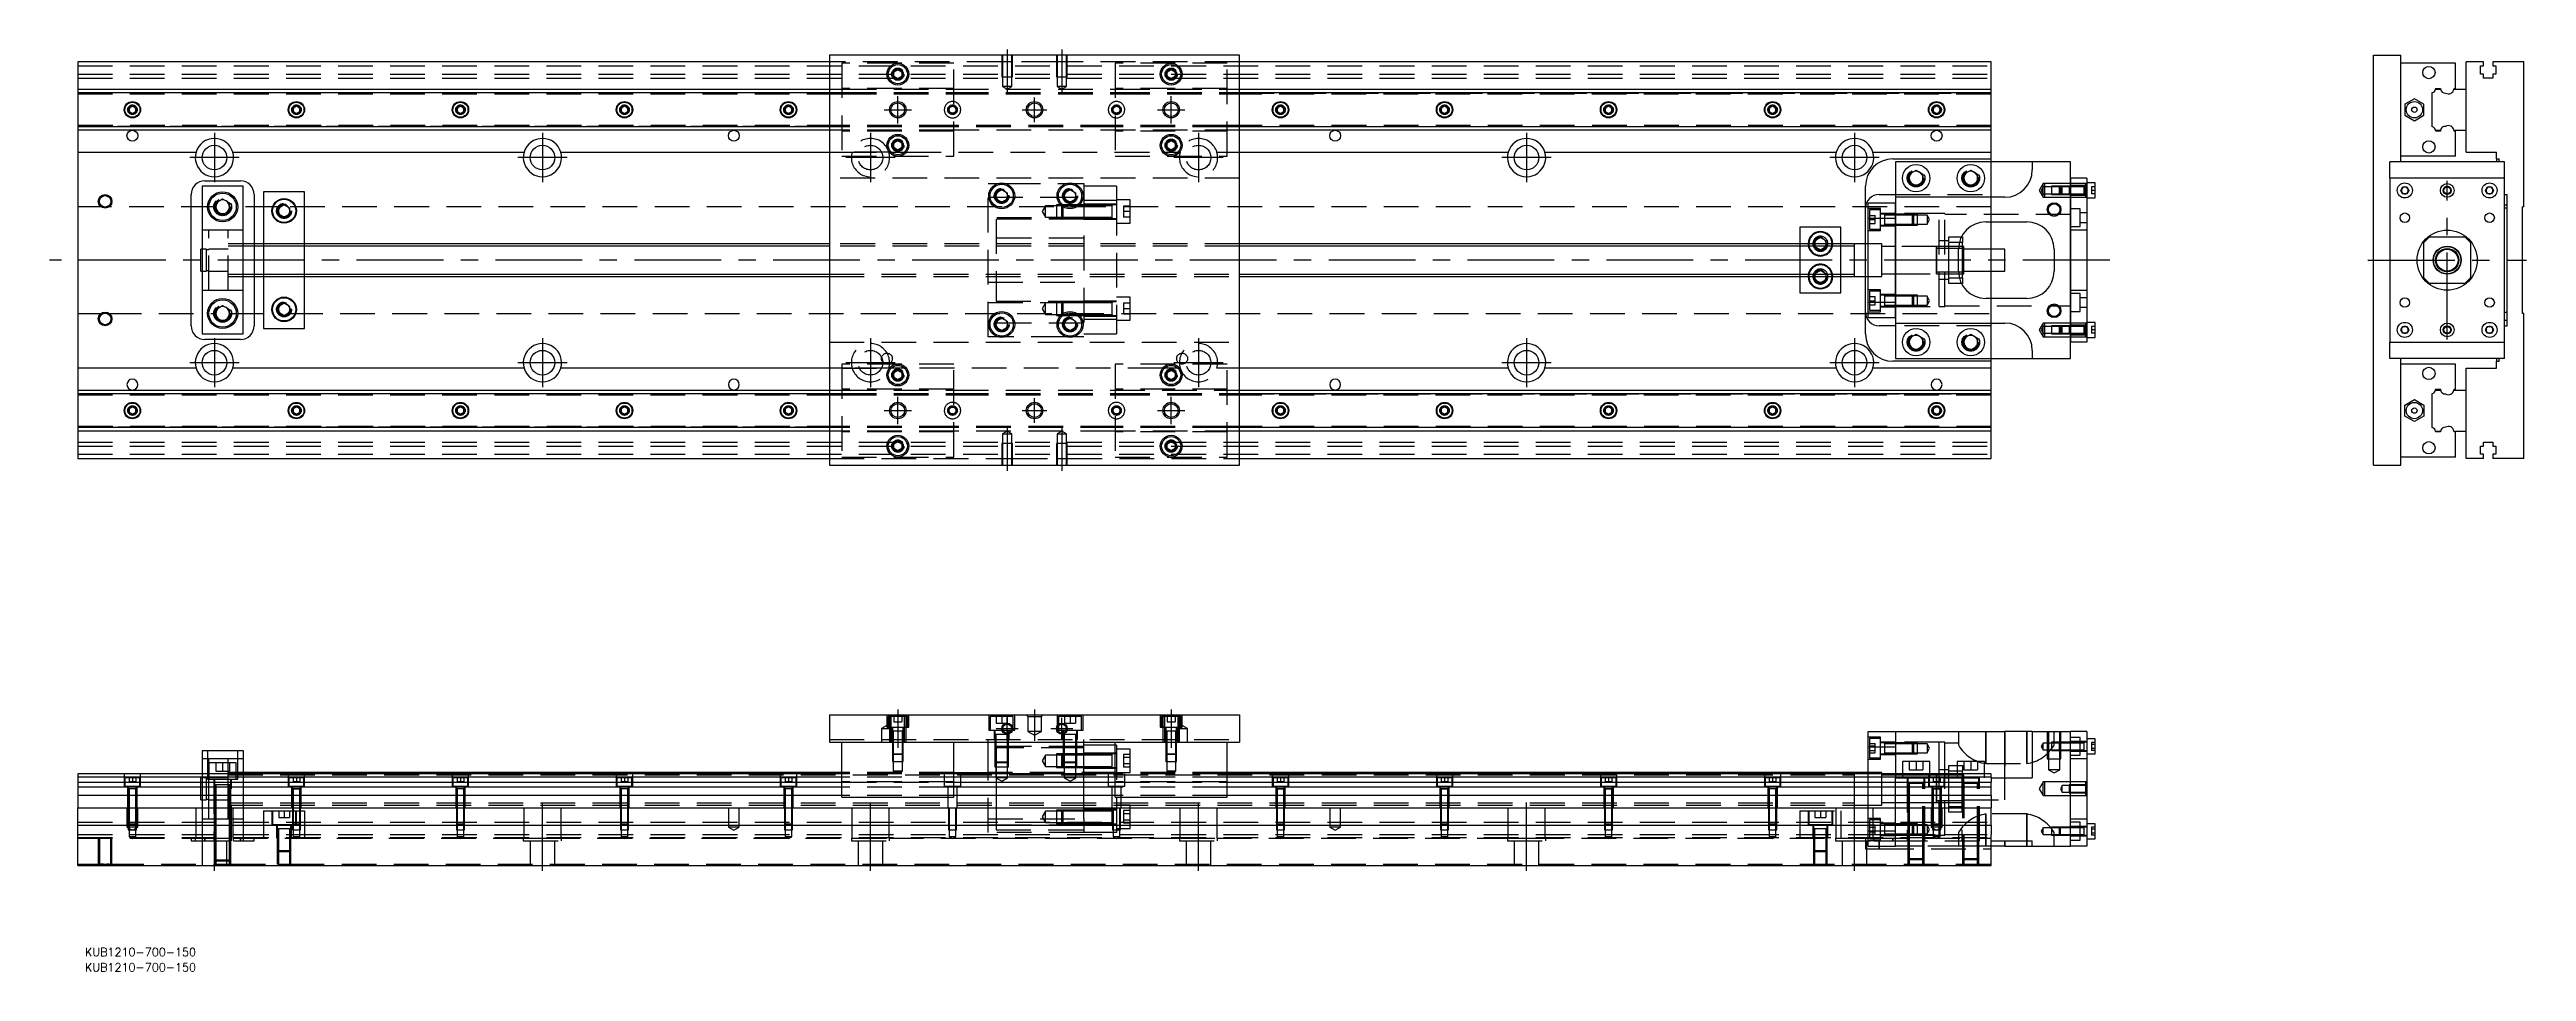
# Model space of a CAD drawing. Extents: x -10 to 896, y -260 to 77.
import ezdxf

# ---------------------------------------------------------------- set-up
doc = ezdxf.new("R2010")
doc.units = 0
doc.linetypes.add('CENTER', pattern=[50.8, 31.75, -6.35, 6.35, -6.35])
doc.linetypes.add('DASHED', pattern=[19.05, 12.7, -6.35])
doc.layers.get('0').update_dxf_attribs({"linetype": 'CONTINUOUS'})
doc.layers.add('CENTER', color=1, linetype='CENTER')
doc.styles.get("Standard").update_dxf_attribs({"font": 'txt.shx', "height": 3, "bigfont": 'bigfont.shx'})

# ---------------------------------------------------------------- blocks, each defined once
blk = doc.blocks.new('*U2')
at = {"color": 7, "linetype": 'CONTINUOUS'}
blk.add_text('KUB1210-700-150', height=3, dxfattribs=at).set_placement((2.64, -254.51))
blk = doc.blocks.new('*U3')
at = {"color": 7, "linetype": 'CONTINUOUS'}
blk.add_text('KUB1210-700-150', height=3, dxfattribs=at).set_placement((2.64, -260.09))

msp = doc.modelspace()

# ---------------------------------------------------------------- linework, layer by layer
at = {"color": 7, "linetype": 'CONTINUOUS'}
for p, q in [((275, 72.5), (0, 72.5)), ((0, 72.5), (0, 62.5)), ((425, 75), (275, 75)), ((275, 75), (275, -75)), ((425, -75), (425, 75)), ((700, 72.5), (425, 72.5)), ((700, 62.5), (700, 72.5)), ((839.79, -75), (839.79, 75)), ((839.79, 75), (849.79, 75)), ((849.79, 36), (849.79, 75)), ((873.79, 62.5), (873.79, 72.5)), ((880.09, 72.5), (873.79, 72.5)), ((880.09, 71), (880.09, 72.5)), ((883.49, 72.5), (883.49, 71)), ((894.79, 72.5), (883.49, 72.5)), ((894.79, 19.5), (894.79, 72.5)), ((298.5, 68.866026), (300, 69.73205)), ((298.5, 67.133974), (298.5, 68.866026)), ((300, 66.26795), (298.5, 67.133974)), ((300, 69.73205), (301.5, 68.866026)), ((301.5, 67.133974), (300, 66.26795)), ((301.5, 68.866026), (301.5, 67.133974)), ((398.5, 68.866026), (400, 69.73205)), ((398.5, 67.133974), (398.5, 68.866026)), ((400, 66.26795), (398.5, 67.133974)), ((400, 69.73205), (401.5, 68.866026)), ((401.5, 67.133974), (400, 66.26795)), ((401.5, 68.866026), (401.5, 67.133974)), ((869.79, 72), (849.79, 72)), ((869.79, 62.8), (869.79, 72)), ((878.94, 71), (880.09, 71)), ((878.94, 68), (878.94, 71)), ((880.09, 68), (878.94, 68)), ((880.09, 66.5), (880.09, 68)), ((883.49, 66.5), (880.09, 66.5)), ((883.49, 71), (884.64, 71)), ((883.49, 68), (883.49, 66.5)), ((884.64, 68), (883.49, 68)), ((884.64, 71), (884.64, 68)), ((0, 62.5), (275, 62.5)), ((0, 62.5), (0, 61.247728)), ((0, 61.247728), (0, 48.752272)), ((0, 61.247728), (275, 61.247728)), ((18.75, 55.721688), (20, 56.443376)), ((18.75, 54.278312), (18.75, 55.721688)), ((20, 56.443376), (21.25, 55.721688)), ((21.25, 55.721688), (21.25, 54.278312)), ((78.75, 55.721688), (80, 56.443376)), ((78.75, 54.278312), (78.75, 55.721688)), ((80, 56.443376), (81.25, 55.721688)), ((81.25, 55.721688), (81.25, 54.278312)), ((138.75, 55.721688), (140, 56.443376)), ((138.75, 54.278312), (138.75, 55.721688)), ((140, 56.443376), (141.25, 55.721688)), ((141.25, 55.721688), (141.25, 54.278312)), ((198.75, 55.721688), (200, 56.443376)), ((198.75, 54.278312), (198.75, 55.721688)), ((200, 56.443376), (201.25, 55.721688)), ((201.25, 55.721688), (201.25, 54.278312)), ((258.75, 55.721688), (260, 56.443376)), ((258.75, 54.278312), (258.75, 55.721688)), ((260, 56.443376), (261.25, 55.721688)), ((261.25, 55.721688), (261.25, 54.278312)), ((425, 62.5), (700, 62.5)), ((425, 61.247728), (700, 61.247728)), ((438.75, 55.721688), (440, 56.443376)), ((438.75, 54.278312), (438.75, 55.721688)), ((440, 56.443376), (441.25, 55.721688)), ((441.25, 55.721688), (441.25, 54.278312)), ((498.75, 55.721688), (500, 56.443376)), ((498.75, 54.278312), (498.75, 55.721688)), ((500, 56.443376), (501.25, 55.721688)), ((501.25, 55.721688), (501.25, 54.278312)), ((558.75, 55.721688), (560, 56.443376)), ((558.75, 54.278312), (558.75, 55.721688)), ((560, 56.443376), (561.25, 55.721688)), ((561.25, 55.721688), (561.25, 54.278312)), ((618.75, 55.721688), (620, 56.443376)), ((618.75, 54.278312), (618.75, 55.721688)), ((620, 56.443376), (621.25, 55.721688)), ((621.25, 55.721688), (621.25, 54.278312)), ((678.75, 55.721688), (680, 56.443376)), ((678.75, 54.278312), (678.75, 55.721688)), ((680, 56.443376), (681.25, 55.721688)), ((681.25, 55.721688), (681.25, 54.278312)), ((700, 61.247728), (700, 62.5)), ((700, 48.752272), (700, 61.247728)), ((851.29, 57.020726), (851.289999, 52.979274)), ((854.79, 59.041452), (851.29, 57.020726)), ((858.289999, 57.020726), (854.79, 59.041452)), ((858.289999, 52.979274), (858.289999, 57.020726)), ((861.29, 48.752272), (861.29, 61.247728)), ((862.542272, 62.5), (864.31668, 62.5)), ((862.587056, 62.8), (864.29, 62.8)), ((869.267372, 62.5), (873.79, 62.5)), ((869.29, 62.8), (869.79, 62.8)), ((873.79, 47.5), (873.79, 62.5)), ((873.79, 47.5), (873.79, 62.5)), ((275, 48.752272), (0, 48.752272)), ((0, 48.752272), (0, 47.5)), ((275, 47.5), (0, 47.5)), ((0, 47.5), (0, 39.5)), ((20, 53.556624), (18.75, 54.278312)), ((21.25, 54.278312), (20, 53.556624)), ((80, 53.556624), (78.75, 54.278312)), ((81.25, 54.278312), (80, 53.556624)), ((140, 53.556624), (138.75, 54.278312)), ((141.25, 54.278312), (140, 53.556624)), ((200, 53.556624), (198.75, 54.278312)), ((201.25, 54.278312), (200, 53.556624)), ((260, 53.556624), (258.75, 54.278312)), ((261.25, 54.278312), (260, 53.556624)), ((700, 48.752272), (425, 48.752272)), ((700, 47.5), (425, 47.5)), ((440, 53.556624), (438.75, 54.278312)), ((441.25, 54.278312), (440, 53.556624)), ((500, 53.556624), (498.75, 54.278312)), ((501.25, 54.278312), (500, 53.556624)), ((560, 53.556624), (558.75, 54.278312)), ((561.25, 54.278312), (560, 53.556624)), ((620, 53.556624), (618.75, 54.278312)), ((621.25, 54.278312), (620, 53.556624)), ((680, 53.556624), (678.75, 54.278312)), ((681.25, 54.278312), (680, 53.556624)), ((700, 47.5), (700, 48.752272)), ((700, 39.5), (700, 47.5)), ((851.289999, 52.979274), (854.79, 50.958548)), ((854.79, 50.958548), (858.289999, 52.979274)), ((862.542272, 47.5), (864.31668, 47.5)), ((864.29, 47.2), (862.587056, 47.2)), ((869.267372, 47.5), (873.79, 47.5)), ((869.79, 47.2), (869.29, 47.2)), ((869.79, 38), (869.79, 47.2)), ((873.79, 39.5), (873.79, 47.5)), ((0, 39.5), (43.291796, 39.5)), ((0, 39.5), (0, -39.5)), ((56.708204, 39.5), (163.291796, 39.5)), ((176.708204, 39.5), (275, 39.5)), ((298.5, 42.866026), (300, 43.73205)), ((298.5, 41.133974), (298.5, 42.866026)), ((300, 40.26795), (298.5, 41.133974)), ((300, 43.73205), (301.5, 42.866026)), ((301.5, 41.133974), (300, 40.26795)), ((301.5, 42.866026), (301.5, 41.133974)), ((398.5, 42.866026), (400, 43.73205)), ((398.5, 41.133974), (398.5, 42.866026)), ((400, 40.26795), (398.5, 41.133974)), ((400, 43.73205), (401.5, 42.866026)), ((401.5, 41.133974), (400, 40.26795)), ((401.5, 42.866026), (401.5, 41.133974)), ((425, 39.5), (523.291796, 39.5)), ((536.708204, 39.5), (643.291796, 39.5)), ((656.708204, 39.5), (700, 39.5)), ((664, 37), (700, 37)), ((700, 37), (700, 39.5)), ((700, 36), (700, 37)), ((869.79, 38), (849.79, 38)), ((873.79, 39.5), (884.79, 39.5)), ((884.79, 37), (884.79, 39.5)), ((884.79, 37), (885.79, 37)), ((884.79, 37), (884.79, 36)), ((885.79, 36), (885.79, 37)), ((46.5, 29), (59.5, 29)), ((665, 36), (665, 23)), ((715, 36), (665, 36)), ((670, 31.443376), (672.5, 32.886752)), ((670, 28.556624), (670, 31.443376)), ((672.5, 27.113248), (670, 28.556624)), ((672.5, 32.886752), (675, 31.443376)), ((675, 28.556624), (672.5, 27.113248)), ((675, 31.443376), (675, 28.556624)), ((690, 31.443376), (692.5, 32.886752)), ((690, 28.556624), (690, 31.443376)), ((692.5, 27.113248), (690, 28.556624)), ((692.5, 32.886752), (695, 31.443376)), ((695, 28.556624), (692.5, 27.113248)), ((695, 31.443376), (695, 28.556624)), ((715, 36), (715, 33)), ((729, 36), (715, 36)), ((729, 30), (729, 36)), ((735, 30), (729, 30)), ((729, 30), (729, -30)), ((729, -30), (729, 30)), ((735, 30), (735, -30)), ((738, 28.25), (735, 28.25)), ((738, 22.75), (738, 28.25)), ((845.79, 30), (845.79, 36)), ((887.79, 36), (845.79, 36)), ((845.79, 30), (845.79, -30)), ((887.79, 30), (845.79, 30)), ((887.79, 30), (887.79, 36)), ((887.79, -30), (887.79, 30)), ((41.5, -24), (41.5, 24)), ((60.5, 27), (45.5, 27)), ((45.5, 27), (45.5, -27)), ((50.5, 20.943376), (53, 22.386752)), ((50.5, 18.056624), (50.5, 20.943376)), ((53, 22.386752), (55.5, 20.943376)), ((55.5, 20.943376), (55.5, 18.056624)), ((60.5, -27), (60.5, 27)), ((64.5, 24), (64.5, 6)), ((83, 25), (68, 25)), ((68, 25), (68, 6)), ((73.5, 19.1547), (75.5, 20.309402)), ((73.5, 16.8453), (73.5, 19.1547)), ((75.5, 20.309402), (77.5, 19.1547)), ((77.5, 19.1547), (77.5, 16.8453)), ((83, 6), (83, 25)), ((336, 24.6547), (338, 25.809402)), ((336, 22.3453), (336, 24.6547)), ((338, 21.190598), (336, 22.3453)), ((338, 25.809402), (340, 24.6547)), ((340, 22.3453), (338, 21.190598)), ((340, 24.6547), (340, 22.3453)), ((361, 24.6547), (363, 25.809402)), ((361, 22.3453), (361, 24.6547)), ((363, 21.190598), (361, 22.3453)), ((363, 25.809402), (365, 24.6547)), ((365, 22.3453), (363, 21.190598)), ((365, 24.6547), (365, 22.3453)), ((654, 6), (654, 27)), ((655, 21), (665, 21)), ((655, 15.32971), (655, 21)), ((659, 24), (665, 24)), ((665, 23), (665, 15.32971)), ((705, 23), (665, 23)), ((735, 22.75), (738, 22.75)), ((849.846624, 25.5), (850.568312, 26.75)), ((850.568312, 24.25), (849.846624, 25.5)), ((850.568312, 26.75), (852.011688, 26.75)), ((852.011688, 24.25), (850.568312, 24.25)), ((852.011688, 26.75), (852.733376, 25.5)), ((852.733376, 25.5), (852.011688, 24.25)), ((880.846624, 25.5), (881.568312, 26.75)), ((881.568312, 24.25), (880.846624, 25.5)), ((881.568312, 26.75), (883.011688, 26.75)), ((883.011688, 24.25), (881.568312, 24.25)), ((883.011688, 26.75), (883.733376, 25.5)), ((883.733376, 25.5), (883.011688, 24.25)), ((887.79, 24), (888.79, 24)), ((888.79, 20.1), (887.79, 20.1)), ((888.79, 19), (887.79, 19)), ((888.79, -24), (888.79, 24)), ((894.79, 19.5), (894.29, 19.5)), ((894.29, -19.5), (894.29, 19.5)), ((53, 16.613248), (50.5, 18.056624)), ((55.5, 18.056624), (53, 16.613248)), ((75.5, 15.690598), (73.5, 16.8453)), ((77.5, 16.8453), (75.5, 15.690598)), ((645, 12), (630, 12)), ((630, 12), (630, 6)), ((645, 6), (645, 12)), ((655, 15.32971), (665, 15.32971)), ((655, -15.32971), (655, 15.32971)), ((665, -15.32971), (665, 15.32971)), ((665, 15.32971), (665, -15.32971)), ((698, 14), (713, 14)), ((700, 4), (700, 14)), ((45, 0), (45, 4)), ((45.5, 4), (45, 4)), ((275, 6), (60.5, 6)), ((650, 6), (425, 6)), ((635.5, 7.1547), (637.5, 8.309402)), ((635.5, 6), (635.5, 7.1547)), ((637.5, 8.309402), (639.5, 7.1547)), ((639.5, 7.1547), (639.5, 6)), ((650, 6), (649.995, 6)), ((650, -6.000006), (650, 6.000006)), ((650, 5.125), (650, 6.000006)), ((650, -5.999164), (650, 6)), ((655, 6), (650, 6)), ((650.005, 6), (650, 6)), ((650, -5.125), (650, 5.125)), ((688, -4), (688, 4)), ((689.5, 4.25), (688.003126, 4.25)), ((689.5, 6.5), (688.317542, 6.5)), ((689.069714, 8.5), (689.5, 8.5)), ((689.5, 8.5), (689.5, 6.5)), ((689.5, -6.5), (689.5, 6.5)), ((690, 5), (689.5, 5)), ((690, 4.25), (689.5, 4.25)), ((690, 0), (690, 5)), ((705, 4), (690, 4)), ((705, 0), (705, 4)), ((723, 4), (723, -4)), ((860.29, 8.5), (858.29, 6.5)), ((858.29, -6.5), (858.29, 6.5)), ((860.29, 8.5), (873.29, 8.5)), ((875.29, 6.5), (873.29, 8.5)), ((875.29, 6.5), (875.29, -6.5)), ((45, -4), (45, 0)), ((45, -4), (45.5, -4)), ((60.5, -6), (275, -6)), ((64.5, -6), (64.5, -24)), ((68, -6), (68, -25)), ((83, -25), (83, -6)), ((425, -6), (650, -6)), ((630, -6), (630, -12)), ((635.5, -7.1547), (635.5, -6)), ((637.5, -8.309402), (635.5, -7.1547)), ((639.5, -7.1547), (637.5, -8.309402)), ((639.5, -6), (639.5, -7.1547)), ((645, -12), (645, -6)), ((649.995, -6), (650, -6)), ((650, -6.000006), (650, -5.125)), ((650, -6), (650, -5.999164)), ((650, -6), (655, -6)), ((650, -6), (650.005, -6)), ((654, -27), (654, -6)), ((688.003126, -4.25), (689.5, -4.25)), ((688.317542, -6.5), (689.5, -6.5)), ((689.5, -8.5), (689.069714, -8.5)), ((689.5, -4.25), (690, -4.25)), ((689.5, -5), (690, -5)), ((689.5, -6.5), (689.5, -8.5)), ((690, -5), (690, 0)), ((690, -4), (705, -4)), ((700, -14), (700, -4)), ((705, -4), (705, 0)), ((858.29, -6.5), (860.29, -8.5)), ((873.29, -8.5), (860.29, -8.5)), ((873.29, -8.5), (875.29, -6.5)), ((50.5, -18.056624), (53, -16.613248)), ((50.5, -20.943376), (50.5, -18.056624)), ((53, -16.613248), (55.5, -18.056624)), ((55.5, -18.056624), (55.5, -20.943376)), ((73.5, -16.8453), (75.5, -15.690598)), ((73.5, -19.1547), (73.5, -16.8453)), ((75.5, -15.690598), (77.5, -16.8453)), ((77.5, -16.8453), (77.5, -19.1547)), ((378.4, -20.253526), (378.4, -15.253516)), ((378.4, -20.25267), (378.4, -15.253516)), ((630, -12), (645, -12)), ((655, -21), (655, -15.32971)), ((655, -15.32971), (665, -15.32971)), ((665, -15.32971), (665, -23)), ((713, -14), (698, -14)), ((45.5, -27), (60.5, -27)), ((53, -22.386752), (50.5, -20.943376)), ((55.5, -20.943376), (53, -22.386752)), ((68, -25), (83, -25)), ((75.5, -20.309402), (73.5, -19.1547)), ((77.5, -19.1547), (75.5, -20.309402)), ((336, -22.3453), (338, -21.190598)), ((336, -24.6547), (336, -22.3453)), ((338, -25.809402), (336, -24.6547)), ((338, -21.190598), (340, -22.3453)), ((340, -24.6547), (338, -25.809402)), ((340, -22.3453), (340, -24.6547)), ((361, -22.3453), (363, -21.190598)), ((361, -24.6547), (361, -22.3453)), ((363, -25.809402), (361, -24.6547)), ((363, -21.190598), (365, -22.3453)), ((365, -24.6547), (363, -25.809402)), ((365, -22.3453), (365, -24.6547)), ((378.4, -20.253526), (378.4, -20.25267)), ((655, -21), (665, -21)), ((665, -24), (659, -24)), ((665, -23), (705, -23)), ((665, -23), (665, -36)), ((670, -28.556624), (672.5, -27.113248)), ((672.5, -27.113248), (675, -28.556624)), ((690, -28.556624), (692.5, -27.113248)), ((692.5, -27.113248), (695, -28.556624)), ((738, -22.75), (735, -22.75)), ((738, -28.25), (738, -22.75)), ((849.846624, -25.5), (850.568312, -24.25)), ((850.568312, -26.75), (849.846624, -25.5)), ((850.568312, -24.25), (852.011688, -24.25)), ((852.011688, -26.75), (850.568312, -26.75)), ((852.011688, -24.25), (852.733376, -25.5)), ((852.733376, -25.5), (852.011688, -26.75)), ((880.846624, -25.5), (881.568312, -24.25)), ((881.568312, -26.75), (880.846624, -25.5)), ((881.568312, -24.25), (883.011688, -24.25)), ((883.011688, -26.75), (881.568312, -26.75)), ((883.011688, -24.25), (883.733376, -25.5)), ((883.733376, -25.5), (883.011688, -26.75)), ((887.79, -19), (888.79, -19)), ((887.79, -22), (888.79, -22)), ((887.79, -24), (888.79, -24)), ((894.79, -19.5), (894.29, -19.5)), ((894.79, -72.5), (894.79, -19.5)), ((59.5, -29), (46.5, -29)), ((665, -36), (715, -36)), ((670, -31.443376), (670, -28.556624)), ((672.5, -32.886752), (670, -31.443376)), ((675, -31.443376), (672.5, -32.886752)), ((675, -28.556624), (675, -31.443376)), ((690, -31.443376), (690, -28.556624)), ((692.5, -32.886752), (690, -31.443376)), ((695, -31.443376), (692.5, -32.886752)), ((695, -28.556624), (695, -31.443376)), ((700, -37), (700, -36)), ((715, -33), (715, -36)), ((715, -36), (729, -36)), ((735, -30), (729, -30)), ((729, -36), (729, -30)), ((735, -28.25), (738, -28.25)), ((845.79, -30), (887.79, -30)), ((845.79, -36), (845.79, -30)), ((887.79, -36), (845.79, -36)), ((849.79, -75), (849.79, -36)), ((884.79, -36), (884.79, -37)), ((885.79, -37), (885.79, -36)), ((887.79, -36), (887.79, -30)), ((43.291796, -39.5), (0, -39.5)), ((0, -39.5), (0, -47.5)), ((163.291796, -39.5), (56.708204, -39.5)), ((275, -39.5), (176.708204, -39.5)), ((298.5, -41.133974), (300, -40.26795)), ((298.5, -42.866026), (298.5, -41.133974)), ((300, -43.73205), (298.5, -42.866026)), ((300, -40.26795), (301.5, -41.133974)), ((301.5, -42.866026), (300, -43.73205)), ((301.5, -41.133974), (301.5, -42.866026)), ((398.5, -41.133974), (400, -40.26795)), ((398.5, -42.866026), (398.5, -41.133974)), ((400, -43.73205), (398.5, -42.866026)), ((400, -40.26795), (401.5, -41.133974)), ((401.5, -42.866026), (400, -43.73205)), ((401.5, -41.133974), (401.5, -42.866026)), ((523.291796, -39.5), (425, -39.5)), ((643.291796, -39.5), (536.708204, -39.5)), ((700, -39.5), (656.708204, -39.5)), ((700, -37), (664, -37)), ((700, -39.5), (700, -37)), ((700, -47.5), (700, -39.5)), ((869.79, -38), (849.79, -38)), ((869.79, -47.2), (869.79, -38)), ((873.79, -47.5), (873.79, -39.5)), ((873.79, -39.5), (884.79, -39.5)), ((884.79, -39.5), (884.79, -37)), ((884.79, -37), (885.79, -37)), ((0, -47.5), (275, -47.5)), ((0, -47.5), (0, -48.752272)), ((0, -48.752272), (275, -48.752272)), ((0, -48.752272), (0, -61.247728)), ((18.75, -54.278312), (20, -53.556624)), ((18.75, -55.721688), (18.75, -54.278312)), ((20, -53.556624), (21.25, -54.278312)), ((21.25, -54.278312), (21.25, -55.721688)), ((78.75, -54.278312), (80, -53.556624)), ((78.75, -55.721688), (78.75, -54.278312)), ((80, -53.556624), (81.25, -54.278312)), ((81.25, -54.278312), (81.25, -55.721688)), ((138.75, -54.278312), (140, -53.556624)), ((138.75, -55.721688), (138.75, -54.278312)), ((140, -53.556624), (141.25, -54.278312)), ((141.25, -54.278312), (141.25, -55.721688)), ((198.75, -54.278312), (200, -53.556624)), ((198.75, -55.721688), (198.75, -54.278312)), ((200, -53.556624), (201.25, -54.278312)), ((201.25, -54.278312), (201.25, -55.721688)), ((258.75, -54.278312), (260, -53.556624)), ((258.75, -55.721688), (258.75, -54.278312)), ((260, -53.556624), (261.25, -54.278312)), ((261.25, -54.278312), (261.25, -55.721688)), ((425, -47.5), (700, -47.5)), ((425, -48.752272), (700, -48.752272)), ((438.75, -54.278312), (440, -53.556624)), ((438.75, -55.721688), (438.75, -54.278312)), ((440, -53.556624), (441.25, -54.278312)), ((441.25, -54.278312), (441.25, -55.721688)), ((498.75, -54.278312), (500, -53.556624)), ((498.75, -55.721688), (498.75, -54.278312)), ((500, -53.556624), (501.25, -54.278312)), ((501.25, -54.278312), (501.25, -55.721688)), ((558.75, -54.278312), (560, -53.556624)), ((558.75, -55.721688), (558.75, -54.278312)), ((560, -53.556624), (561.25, -54.278312)), ((561.25, -54.278312), (561.25, -55.721688)), ((618.75, -54.278312), (620, -53.556624)), ((618.75, -55.721688), (618.75, -54.278312)), ((620, -53.556624), (621.25, -54.278312)), ((621.25, -54.278312), (621.25, -55.721688)), ((678.75, -54.278312), (680, -53.556624)), ((678.75, -55.721688), (678.75, -54.278312)), ((680, -53.556624), (681.25, -54.278312)), ((681.25, -54.278312), (681.25, -55.721688)), ((700, -48.752272), (700, -47.5)), ((700, -61.247728), (700, -48.752272)), ((851.289999, -52.979274), (854.79, -50.958548)), ((851.29, -57.020726), (851.289999, -52.979274)), ((854.79, -50.958548), (858.289999, -52.979274)), ((858.289999, -52.979274), (858.289999, -57.020726)), ((861.29, -61.247728), (861.29, -48.752272)), ((862.542272, -47.5), (864.31668, -47.5)), ((862.587056, -47.2), (864.29, -47.2)), ((869.267372, -47.5), (873.79, -47.5)), ((869.29, -47.2), (869.79, -47.2)), ((873.79, -62.5), (873.79, -47.5)), ((873.79, -62.5), (873.79, -47.5)), ((0, -61.247728), (0, -62.5)), ((275, -61.247728), (0, -61.247728)), ((275, -62.5), (0, -62.5)), ((0, -62.5), (0, -72.5)), ((20, -56.443376), (18.75, -55.721688)), ((21.25, -55.721688), (20, -56.443376)), ((80, -56.443376), (78.75, -55.721688)), ((81.25, -55.721688), (80, -56.443376)), ((140, -56.443376), (138.75, -55.721688)), ((141.25, -55.721688), (140, -56.443376)), ((200, -56.443376), (198.75, -55.721688)), ((201.25, -55.721688), (200, -56.443376)), ((260, -56.443376), (258.75, -55.721688)), ((261.25, -55.721688), (260, -56.443376)), ((700, -61.247728), (425, -61.247728)), ((700, -62.5), (425, -62.5)), ((440, -56.443376), (438.75, -55.721688)), ((441.25, -55.721688), (440, -56.443376)), ((500, -56.443376), (498.75, -55.721688)), ((501.25, -55.721688), (500, -56.443376)), ((560, -56.443376), (558.75, -55.721688)), ((561.25, -55.721688), (560, -56.443376)), ((620, -56.443376), (618.75, -55.721688)), ((621.25, -55.721688), (620, -56.443376)), ((680, -56.443376), (678.75, -55.721688)), ((681.25, -55.721688), (680, -56.443376)), ((700, -62.5), (700, -61.247728)), ((700, -72.5), (700, -62.5)), ((854.79, -59.041452), (851.29, -57.020726)), ((858.289999, -57.020726), (854.79, -59.041452)), ((862.542272, -62.5), (864.31668, -62.5)), ((864.29, -62.8), (862.587056, -62.8)), ((869.267372, -62.5), (873.79, -62.5)), ((869.79, -62.8), (869.29, -62.8)), ((869.79, -72), (869.79, -62.8)), ((873.79, -72.5), (873.79, -62.5)), ((298.5, -67.133974), (300, -66.26795)), ((298.5, -68.866026), (298.5, -67.133974)), ((300, -69.73205), (298.5, -68.866026)), ((300, -66.26795), (301.5, -67.133974)), ((301.5, -68.866026), (300, -69.73205)), ((301.5, -67.133974), (301.5, -68.866026)), ((398.5, -67.133974), (400, -66.26795)), ((398.5, -68.866026), (398.5, -67.133974)), ((400, -69.73205), (398.5, -68.866026)), ((400, -66.26795), (401.5, -67.133974)), ((401.5, -68.866026), (400, -69.73205)), ((401.5, -67.133974), (401.5, -68.866026)), ((869.79, -72), (849.79, -72)), ((878.94, -68), (880.09, -68)), ((878.94, -71), (878.94, -68)), ((880.09, -71), (878.94, -71)), ((880.09, -66.5), (883.49, -66.5)), ((880.09, -68), (880.09, -66.5)), ((880.09, -72.5), (880.09, -71)), ((883.49, -66.5), (883.49, -68)), ((883.49, -68), (884.64, -68)), ((883.49, -71), (883.49, -72.5)), ((884.64, -71), (883.49, -71)), ((884.64, -68), (884.64, -71)), ((0, -72.5), (275, -72.5)), ((275, -75), (425, -75)), ((425, -72.5), (700, -72.5)), ((839.79, -75), (849.79, -75)), ((880.09, -72.5), (873.79, -72.5)), ((894.79, -72.5), (883.49, -72.5)), ((275, -166.31), (275, -176.31)), ((275, -166.31), (425, -166.31)), ((425, -166.31), (425, -176.31)), ((45.5, -179.31), (60.5, -179.31)), ((45.5, -179.31), (45.5, -187.81)), ((60.5, -179.31), (60.5, -187.81)), ((275, -176.31), (425, -176.31)), ((279.5, -196.31), (279.5, -176.31)), ((320.5, -196.31), (320.5, -176.31)), ((333, -187.81), (333, -176.31)), ((368, -187.81), (368, -176.31)), ((379.5, -177.31), (368, -177.31)), ((378.4, -182.909968), (378.4, -180.559994)), ((379.5, -196.31), (379.5, -176.31)), ((420.5, -196.31), (420.5, -176.31)), ((655, -177.98029), (655, -172.31)), ((655, -172.31), (665, -172.31)), ((655, -177.98029), (665, -177.98029)), ((655, -187.81), (655, -177.98029)), ((665, -172.31), (705, -172.31)), ((665, -172.31), (665, -187.81)), ((705, -189.31), (705, -172.31)), ((715, -172.31), (705, -172.31)), ((715, -172.31), (729, -172.31)), ((715, -172.31), (715, -189.31)), ((735, -172.31), (729, -172.31)), ((729, -214.31), (729, -172.31)), ((735, -172.31), (735, -214.31)), ((738, -175.06), (735, -175.06)), ((735, -180.56), (738, -180.56)), ((738, -180.56), (738, -175.06)), ((279.5, -187.81), (0, -187.81)), ((0, -187.81), (0, -189.062272)), ((279.5, -189.062272), (0, -189.062272)), ((0, -189.062272), (0, -190.83668)), ((279.5, -187.31), (60.5, -187.31)), ((320.5, -187.31), (333, -187.31)), ((379.5, -187.81), (320.5, -187.81)), ((379.5, -189.062272), (320.5, -189.062272)), ((378.4, -185.560006), (378.4, -182.909968)), ((650.005, -187.31), (420.5, -187.31)), ((700, -187.81), (420.5, -187.81)), ((700, -189.062272), (420.5, -189.062272)), ((655, -187.31), (649.995, -187.31)), ((650, -193.31), (650, -187.309994)), ((650, -199.310006), (650, -187.309994)), ((650, -187.808756), (650, -187.31)), ((650, -198.435), (650, -188.185)), ((677.5, -183.31), (667.5, -183.31)), ((667.5, -183.31), (667.5, -187.81)), ((677.5, -187.81), (677.5, -183.31)), ((680, -193.31), (680, -188.309994)), ((680, -198.310006), (680, -188.309994)), ((680, -189.06), (680, -189.31)), ((681, -189.06), (680, -189.06)), ((684.5, -189.06), (681, -189.06)), ((687.5, -189.06), (684.5, -189.06)), ((697.5, -183.31), (687.5, -183.31)), ((687.5, -183.31), (687.5, -187.81)), ((689.5, -189.06), (687.5, -189.06)), ((690, -189.06), (689.5, -189.06)), ((697.5, -187.81), (697.5, -183.31)), ((700, -189.062272), (700, -187.81)), ((700, -189.062272), (700, -190.83668)), ((700, -189.31), (715, -189.31)), ((0, -190.83668), (279.5, -190.83668)), ((0, -190.83668), (0, -192.733076)), ((279.5, -192.733076), (0, -192.733076)), ((0, -192.733076), (0, -195.787372)), ((279.5, -195.787372), (0, -195.787372)), ((0, -195.787372), (0, -200.31)), ((56.000006, -191.81), (49.999994, -191.81)), ((56.000006, -191.81), (49.999994, -191.81)), ((259.998804, -193.31), (258.499994, -193.31)), ((261.500006, -193.31), (259.998804, -193.31)), ((279.5, -196.31), (320.5, -196.31)), ((320.5, -190.83668), (379.5, -190.83668)), ((379.5, -192.733076), (320.5, -192.733076)), ((379.5, -195.787372), (320.5, -195.787372)), ((379.5, -196.31), (420.5, -196.31)), ((420.5, -190.83668), (700, -190.83668)), ((700, -192.733076), (420.5, -192.733076)), ((700, -195.787372), (420.5, -195.787372)), ((650, -199.310006), (650, -198.435)), ((680, -190.61), (680, -192.31)), ((680, -192.31), (680, -193.31)), ((680, -197.56), (690, -197.56)), ((700, -192.733076), (700, -190.83668)), ((700, -195.787372), (700, -192.733076)), ((700, -195.787372), (700, -200.31)), ((0, -200.31), (700, -200.31)), ((0, -206.61), (0, -200.31)), ((0, -206.61), (700, -206.61)), ((0, -210.01), (0, -206.61)), ((378.4, -203.56), (378.4, -201.059994)), ((378.4, -206.060006), (378.4, -201.059994)), ((378.4, -203.56), (378.4, -201.059994)), ((378.4, -206.060006), (378.4, -201.059994)), ((378.4, -205.66), (378.4, -201.46)), ((378.4, -206.060006), (378.4, -205.66)), ((700, -206.61), (700, -200.31)), ((700, -206.61), (700, -210.01)), ((738, -206.06), (735, -206.06)), ((738, -211.56), (738, -206.06)), ((0, -221.31), (0, -210.01)), ((700, -221.31), (700, -210.01)), ((700, -212.31), (715, -212.31)), ((705, -214.31), (700, -214.31)), ((705, -214.31), (705, -212.31)), ((705, -214.31), (715, -214.31)), ((715, -214.31), (715, -212.31)), ((715, -214.31), (729, -214.31)), ((735, -214.31), (729, -214.31)), ((735, -211.56), (738, -211.56)), ((0, -221.31), (700, -221.31))]:
    msp.add_line(p, q, dxfattribs=at)
at = {"color": 3, "linetype": 'DASHED'}
for p, q in [((338.000006, 72.5), (275, 72.5)), ((338.000006, 75), (338.000006, 67)), ((341.999994, 72.5), (338.000006, 72.5)), ((338.35, 75), (338.35, 67)), ((341.65, 67), (341.65, 75)), ((341.999994, 67), (341.999994, 75)), ((358.000006, 72.5), (341.999994, 72.5)), ((358.000006, 75), (358.000006, 67)), ((361.999994, 72.5), (358.000006, 72.5)), ((358.35, 75), (358.35, 67)), ((361.65, 67), (361.65, 75)), ((361.999994, 67), (361.999994, 75)), ((425, 72.5), (361.999994, 72.5)), ((0, 71), (700, 71)), ((0, 68), (700, 68)), ((0, 66.5), (700, 66.5)), ((320.5, 72), (279.5, 72)), ((279.5, 72), (279.5, 38)), ((301.973226, 68.326156), (302, 68)), ((320.5, 38), (320.5, 72)), ((338.000006, 67), (341.999994, 67)), ((338.35, 67), (338.35, 63.5)), ((341.65, 63.5), (338.35, 63.5)), ((338.35, 63.5), (340, 62.547372)), ((340, 62.547372), (341.65, 63.5)), ((341.65, 63.5), (341.65, 67)), ((358.000006, 67), (361.999994, 67)), ((358.35, 67), (358.35, 63.5)), ((361.65, 63.5), (358.35, 63.5)), ((358.35, 63.5), (360, 62.547372)), ((360, 62.547372), (361.65, 63.5)), ((361.65, 63.5), (361.65, 67)), ((420.5, 72), (379.5, 72)), ((379.5, 72), (379.5, 38)), ((398, 68), (398.023172, 68.30356)), ((420.5, 38), (420.5, 72)), ((0, 61.1147), (275, 61.1147)), ((0, 61.1), (279.5, 61.1)), ((0, 60.8), (279.5, 60.8)), ((21.477374, 55.25955), (21.5, 55)), ((81.477374, 55.25955), (81.5, 55)), ((141.477374, 55.25955), (141.5, 55)), ((201.477374, 55.25955), (201.5, 55)), ((258.5, 55), (258.52041, 55.24661)), ((275, 62.5), (279.5, 62.5)), ((275, 61.247728), (279.5, 61.247728)), ((275, 61.1147), (279.5, 61.1147)), ((320.5, 62.8), (279.5, 62.8)), ((279.5, 62.5), (320.5, 62.5)), ((279.5, 61.247728), (320.5, 61.247728)), ((279.5, 61.1147), (320.5, 61.1147)), ((279.5, 61.1), (320.5, 61.1)), ((279.5, 60.8), (320.5, 60.8)), ((320.5, 62.5), (379.5, 62.5)), ((320.5, 61.247728), (379.5, 61.247728)), ((320.5, 61.1147), (379.5, 61.1147)), ((320.5, 61.1), (379.5, 61.1)), ((320.5, 60.8), (379.5, 60.8)), ((420.5, 62.8), (379.5, 62.8)), ((379.5, 62.5), (425, 62.5)), ((379.5, 61.247728), (420.5, 61.247728)), ((379.5, 61.1147), (420.5, 61.1147)), ((379.5, 61.1), (420.5, 61.1)), ((379.5, 60.8), (420.5, 60.8)), ((420.5, 61.247728), (425, 61.247728)), ((420.5, 61.1147), (425, 61.1147)), ((420.5, 61.1), (700, 61.1)), ((420.5, 60.8), (700, 60.8)), ((425, 61.1147), (700, 61.1147)), ((441.477374, 55.25955), (441.5, 55)), ((501.477374, 55.25955), (501.5, 55)), ((561.477374, 55.25955), (561.5, 55)), ((621.477374, 55.25955), (621.5, 55)), ((681.477374, 55.25955), (681.5, 55)), ((279.5, 49.2), (0, 49.2)), ((279.5, 48.9), (0, 48.9)), ((275, 48.8853), (0, 48.8853)), ((279.5, 48.8853), (275, 48.8853)), ((279.5, 48.752272), (275, 48.752272)), ((279.5, 47.5), (275, 47.5)), ((320.5, 49.2), (279.5, 49.2)), ((320.5, 48.9), (279.5, 48.9)), ((320.5, 48.8853), (279.5, 48.8853)), ((320.5, 48.752272), (279.5, 48.752272)), ((320.5, 47.5), (279.5, 47.5)), ((320.5, 47.2), (279.5, 47.2)), ((379.5, 49.2), (320.5, 49.2)), ((379.5, 48.9), (320.5, 48.9)), ((379.5, 48.8853), (320.5, 48.8853)), ((379.5, 48.752272), (320.5, 48.752272)), ((425, 47.5), (320.5, 47.5)), ((420.5, 49.2), (379.5, 49.2)), ((420.5, 48.9), (379.5, 48.9)), ((420.5, 48.8853), (379.5, 48.8853)), ((420.5, 48.752272), (379.5, 48.752272)), ((420.5, 47.2), (379.5, 47.2)), ((700, 49.2), (420.5, 49.2)), ((700, 48.9), (420.5, 48.9)), ((425, 48.8853), (420.5, 48.8853)), ((425, 48.752272), (420.5, 48.752272)), ((700, 48.8853), (425, 48.8853)), ((275, 39.5), (283.291796, 39.5)), ((279.5, 39.5), (296.877502, 39.5)), ((296.708204, 39.5), (279.5, 39.5)), ((279.5, 38), (320.5, 38)), ((296.877502, 39.5), (297.55051, 39.5)), ((297.55051, 39.5), (302.44949, 39.5)), ((298, 42), (298.030168, 42.346066)), ((302.44949, 39.5), (303.122498, 39.5)), ((303.122498, 39.5), (396.877502, 39.5)), ((379.5, 38), (420.5, 38)), ((396.877502, 39.5), (397.55051, 39.5)), ((397.55051, 39.5), (402.44949, 39.5)), ((398, 42), (398.030168, 42.346066)), ((402.44949, 39.5), (403.122498, 39.5)), ((403.122498, 39.5), (403.291796, 39.5)), ((416.708204, 39.5), (425, 39.5)), ((425, 30), (275, 30)), ((333, 28), (336.47931, 28)), ((333, -28), (333, 28)), ((336.47931, 28), (339.52069, 28)), ((339.52069, 28), (361.47931, 28)), ((361.47931, 28), (364.52069, 28)), ((364.52069, 28), (368, 28)), ((368, 28), (368, -28)), ((669.5, 30), (669.520026, 30.346056)), ((695.477798, 30.364306), (695.5, 30)), ((700, 24), (700, 36)), ((719, 28), (717.556624, 25.5)), ((719, 26.75), (719, 28)), ((719.5, 28), (719, 28)), ((719.5, 28), (719.5, 23)), ((729, 28), (719.5, 28)), ((734.5, 28), (729, 28)), ((735, 27.25), (729, 27.25)), ((734.5, 28), (734.5, 27)), ((735, 28), (734.5, 28)), ((9.359688, 19.5), (0, 19.5)), ((50.5, 19.5), (10.640312, 19.5)), ((50, 19.5), (50.020026, 19.846056)), ((74.030306, 19.5), (55.5, 19.5)), ((73, 18), (73.012884, 18.253488)), ((700, 19.5), (76.969694, 19.5)), ((333, 23), (368, 23)), ((340.483582, 23.786038), (340.5, 23.5)), ((354, 19.85352), (352.787564, 17.75352)), ((354, 15.65352), (354, 19.85352)), ((358, 19.85352), (354, 19.85352)), ((358, 20.253516), (358, 15.253526)), ((359.532604, 20.253516), (358, 20.253516)), ((360, 19.85352), (358, 19.85352)), ((360.25722, 20.253516), (359.532604, 20.253516)), ((360.33547, 20.18899), (360, 19.85352)), ((360, 19.81727), (360, 19.85352)), ((360.816954, 19.85352), (360, 19.85352)), ((360, 15.65352), (360, 19.81727)), ((360.4, 20.253518), (360.25722, 20.253516)), ((360.4, 20.25352), (360.33547, 20.18899)), ((360.4, 20.25352), (360.4, 20.13808)), ((365.742786, 20.25352), (360.4, 20.25352)), ((365.74278, 20.253516), (360.4, 20.253518)), ((360.4, 20.13808), (360.4, 19.524764)), ((360.4, 19.524764), (360.4, 15.25352)), ((360.5, 23.5), (360.518502, 23.803588)), ((365.183046, 19.85352), (360.816954, 19.85352)), ((366.04396, 19.85352), (365.183046, 19.85352)), ((366.467396, 20.253516), (365.74278, 20.253516)), ((366.467402, 20.25352), (365.742786, 20.25352)), ((368, 19.85352), (366.04396, 19.85352)), ((368, 20.253516), (366.467396, 20.253516)), ((368, 20.25352), (366.467402, 20.25352)), ((380, 27), (368, 27)), ((380, 21.748564), (368, 21.748564)), ((380, 20.50352), (368, 20.50352)), ((378.405, 20.25352), (368, 20.25352)), ((378.4, 19.85352), (368, 19.85352)), ((380, 20.25352), (378.395, 20.25352)), ((378.4, 15.253516), (378.4, 20.253526)), ((378.4, 19.85352), (378.4, 20.253526)), ((378.4, 15.253516), (378.4, 20.253526)), ((378.4, 19.996122), (378.4, 20.25352)), ((378.4, 20.25352), (378.4, 19.996072)), ((378.4, 15.51097), (378.4, 19.996122)), ((378.4, 15.65352), (378.4, 19.85352)), ((380, 27), (380, 21.748564)), ((385, 22.00352), (380, 22.00352)), ((380, 21.748564), (380, -21.748564)), ((382.5, 19.75352), (382.5, 17.75352)), ((385, 19.75352), (382.5, 19.75352)), ((385, 13.50352), (385, 22.00352)), ((659.5, 18.849242), (655, 18.849242)), ((655.5, 18.349242), (655.5, 11.349242)), ((659.5, 18.349242), (655.5, 18.349242)), ((659.5, 10.849242), (659.5, 18.849242)), ((665, 24), (700, 24)), ((665, 15.32971), (665, 21)), ((700, 23), (700, 24)), ((700, 14), (700, 23)), ((717.556624, 25.5), (719, 23)), ((719, 26.75), (718.278312, 25.5)), ((718.278312, 25.5), (719, 24.25)), ((719, 24.25), (719, 26.75)), ((722, 26.75), (719, 26.75)), ((719, 23), (719, 24.25)), ((719, 24.25), (722, 24.25)), ((719, 23), (719.5, 23)), ((719.5, 23), (729, 23)), ((722, 26.999994), (722, 24.000006)), ((725.25, 26.999994), (722, 26.999994)), ((725, 26.75), (722, 26.75)), ((722, 24.25), (725, 24.25)), ((722, 24.000006), (725.25, 24.000006)), ((725.25, 27), (725, 26.75)), ((725, 24.25), (725, 26.75)), ((729, 26.75), (725, 26.75)), ((725, 24.25), (729, 24.25)), ((725, 24.25), (725.25, 24)), ((725.25, 27), (725.25, 24)), ((729, 27), (725.25, 27)), ((729, 26.999994), (725.25, 26.999994)), ((725.25, 24.000006), (729, 24.000006)), ((725.25, 24), (729, 24)), ((726, 26.75), (725.278312, 25.5)), ((725.278312, 25.5), (726, 24.25)), ((726, 24.25), (726, 26.75)), ((728.5, 26.999994), (728.5, 26.75)), ((728.5, 26.75), (728.5, 24.25)), ((728.5, 24.25), (728.5, 24.000006)), ((734, 27), (729, 27)), ((734, 26.75), (729, 26.75)), ((729, 24.25), (734, 24.25)), ((729, 24), (734, 24)), ((729, 23.75), (735, 23.75)), ((729, 23), (734.5, 23)), ((732.5, 18.75), (729, 18.75)), ((732.5, 12.25), (732.5, 18.75)), ((734, 27), (733.995, 27)), ((733.995, 24), (734, 24)), ((734, 23.999994), (734, 27.000006)), ((734, 23.999994), (734, 27.000006)), ((734, 26.75), (734, 27.000006)), ((734, 26.875392), (734, 27)), ((734.005, 27), (734, 27)), ((735, 27), (734, 27)), ((734, 27), (734, 26.875392)), ((734, 24.124608), (734, 26.875392)), ((734, 26.875392), (734, 25.498804)), ((734, 24.25), (734, 26.75)), ((734.5, 26.75), (734, 26.75)), ((734, 25.498804), (734, 24.124608)), ((734, 23.999994), (734, 24.25)), ((734, 24.25), (734.5, 24.25)), ((734, 24), (734, 24.124608)), ((734, 24.124608), (734, 24)), ((734, 24), (734.005, 24)), ((734, 24), (735, 24)), ((734.5, 27), (734.5, 24)), ((734.5, 24), (734.5, 23)), ((734.5, 23), (735, 23)), ((736.7, 26.75), (736.7, 25.5)), ((738, 26.75), (736.7, 26.75)), ((736.7, 25.5), (736.7, 24.25)), ((738, 25.5), (736.7, 25.5)), ((738, 24.25), (736.7, 24.25)), ((48, 11), (45.5, 11)), ((48, -11), (48, 11)), ((55, 11), (48, 11)), ((55, -11), (55, 11)), ((60.5, 11), (55, 11)), ((368, 15.5), (333, 15.5)), ((336, 15), (336, -15)), ((368, 15), (336, 15)), ((352.787564, 17.75352), (354, 15.65352)), ((354, 15.65352), (358, 15.65352)), ((358, 15.65352), (360, 15.65352)), ((358, 15.253526), (360.4, 15.253524)), ((360, 15.65352), (368, 15.65352)), ((360, 15.65352), (360.4, 15.25352)), ((360.4, 15.253524), (368, 15.253526)), ((360.4, 15.25352), (368, 15.25352)), ((368, 15.65352), (378.4, 15.65352)), ((368, 15.25352), (378.405, 15.25352)), ((368, 15.00352), (380, 15.00352)), ((378.395, 15.25352), (380, 15.25352)), ((378.4, 15.253516), (378.4, 15.65352)), ((378.4, 15.510988), (378.4, 15.25352)), ((378.4, 15.25352), (378.4, 15.51097)), ((380, 13.50352), (385, 13.50352)), ((382.5, 17.75352), (382.5, 15.75352)), ((385, 17.75352), (382.5, 17.75352)), ((385, 15.75352), (382.5, 15.75352)), ((655, 10.849242), (659.5, 10.849242)), ((655.5, 16.349242), (657.5, 16.349242)), ((655.5, 14.849242), (657.5, 14.849242)), ((655.5, 13.349242), (657.5, 13.349242)), ((655.5, 11.349242), (659.5, 11.349242)), ((657.5, 14.849242), (657.5, 16.349242)), ((657.5, 13.349242), (657.5, 14.849242)), ((665, 17.099242), (659.5, 17.099242)), ((660.9, 16.849242), (659.5, 16.849242)), ((659.5, 12.849242), (660.9, 12.849242)), ((659.5, 12.599242), (665, 12.599242)), ((660.9, 16.849242), (660.895, 16.849242)), ((660.895, 12.849242), (660.9, 12.849242)), ((660.9, 16.849248), (660.9, 12.849238)), ((660.9, 16.849248), (660.9, 12.849238)), ((660.9, 16.849242), (660.9, 16.63278)), ((660.905, 16.849242), (660.9, 16.849242)), ((665, 16.849242), (660.9, 16.849242)), ((660.9, 16.63278), (660.9, 13.065704)), ((665, 16.499242), (660.9, 16.499242)), ((660.9, 13.199242), (665, 13.199242)), ((660.9, 13.065704), (660.9, 12.849242)), ((660.9, 12.849242), (660.905, 12.849242)), ((660.9, 12.849242), (665, 12.849242)), ((681, 17), (665, 17)), ((671.15, 16.849242), (665, 16.849242)), ((671.150006, 16.849238), (665, 16.849238)), ((671.5, 16.499242), (665, 16.499242)), ((665, 13.199242), (671.5, 13.199242)), ((665, 12.849248), (671.150006, 12.849248)), ((665, 12.849242), (671.15, 12.849242)), ((671.15, 12.849242), (671.15, 16.849242)), ((671.5, 16.499242), (671.15, 16.849242)), ((671.15, 12.849242), (671.5, 13.199242)), ((673, 16.849238), (671.150006, 16.849238)), ((671.150006, 12.849248), (673, 12.849248)), ((671.5, 16.499242), (671.5, 13.199242)), ((673, 16.499242), (671.5, 16.499242)), ((671.5, 13.199242), (673, 13.199242)), ((673, 12.849248), (673, 16.849238)), ((676.5, 16.499242), (673, 16.499242)), ((673, 13.199242), (676.5, 13.199242)), ((676.5, 16.499242), (676.5, 13.199242)), ((677.452628, 14.849242), (676.5, 16.499242)), ((676.5, 13.199242), (677.452628, 14.849242)), ((681, -17), (681, 17)), ((683, 17), (681, 17)), ((683, -17), (683, 17)), ((729, 16.75), (683, 16.75)), ((729, 12.25), (732.5, 12.25)), ((735, 11), (729, 11)), ((735, 17.25), (732.5, 17.25)), ((732.5, 13.75), (735, 13.75)), ((47.1, 4), (45.5, 4)), ((47.1, 0), (47.1, 4)), ((48, 3.8), (47.1, 3.8)), ((55, 4), (48, 4)), ((60.5, 6), (55, 6)), ((60.5, 5.125), (55, 5.125)), ((64.5, 6), (64.5, 5.125)), ((64.5, 5.125), (64.5, -5.125)), ((68, 6), (68, 5.125)), ((68, 5.125), (68, -5.125)), ((83, 5.125), (83, 6)), ((83, -5.125), (83, 5.125)), ((425, 6), (275, 6)), ((425, 5.125), (275, 5.125)), ((368, 8), (333, 8)), ((630, 6), (630, 5.125)), ((630, 5.125), (630, -5.125)), ((635.5, 5.125), (635.5, 6)), ((635.5, 4.8453), (635.5, 5.125)), ((637.5, 3.690598), (635.5, 4.8453)), ((639.5, 4.8453), (637.5, 3.690598)), ((639.5, 6), (639.5, 5.125)), ((639.5, 5.125), (639.5, 4.8453)), ((639.983582, 6.286038), (640, 6)), ((645, 5.125), (645, 6)), ((645, -5.125), (645, 5.125)), ((654, -6), (654, 6)), ((660, 6), (655, 6)), ((660, 0), (660, 6)), ((665, 5), (660, 5)), ((680.005, 5), (665, 5)), ((684.5, 5), (679.995, 5)), ((680, -5.000006), (680, 5.000006)), ((680, 4.43509), (680, 5)), ((680, 5), (680, 4.435078)), ((680, 4.435078), (680, -4.435962)), ((684.5, 4.25), (680, 4.25)), ((684.5, 7), (681, 7)), ((684.5, 8.5), (689.069714, 8.5)), ((684.5, 6.5), (684.5, 8.5)), ((688.317542, 6.5), (684.5, 6.5)), ((684.5, -6.5), (684.5, 6.5)), ((688.050126, 5), (684.5, 5)), ((688.003126, 4.25), (684.5, 4.25)), ((689.5, 5), (688.050126, 5)), ((700, -4), (700, 4)), ((45.5, -4), (47.1, -4)), ((47.1, -4), (47.1, 0)), ((47.1, -3.8), (48, -3.8)), ((48, -4), (55, -4)), ((55, -5.125), (60.5, -5.125)), ((55, -6), (60.5, -6)), ((64.5, -5.125), (64.5, -6)), ((68, -5.125), (68, -6)), ((83, -6), (83, -5.125)), ((275, -5.125), (425, -5.125)), ((275, -6), (425, -6)), ((333, -8), (368, -8)), ((630, -5.125), (630, -6)), ((635, -6), (635.018502, -5.696412)), ((635.5, -4.8453), (637.5, -3.690598)), ((635.5, -5.125), (635.5, -4.8453)), ((635.5, -6), (635.5, -5.125)), ((637.5, -3.690598), (639.5, -4.8453)), ((639.5, -4.8453), (639.5, -5.125)), ((639.5, -5.125), (639.5, -6)), ((645, -6), (645, -5.125)), ((655, -6), (660, -6)), ((660, -6), (660, 0)), ((660, -5), (665, -5)), ((665, -5), (680.005, -5)), ((679.995, -5), (684.5, -5)), ((680, -4.25), (684.5, -4.25)), ((680, -4.998998), (680, -4.435962)), ((680, -4.435962), (680, -5)), ((680, -5), (680, -4.998998)), ((681, -7), (684.5, -7)), ((684.5, -4.25), (688.003126, -4.25)), ((684.5, -5), (688.050126, -5)), ((684.5, -6.5), (688.317542, -6.5)), ((684.5, -8.5), (684.5, -6.5)), ((689.069714, -8.5), (684.5, -8.5)), ((688.050126, -5), (689.5, -5)), ((45.5, -11), (48, -11)), ((48, -11), (55, -11)), ((55, -11), (60.5, -11)), ((77.983582, -17.713962), (78, -18)), ((333, -15.5), (368, -15.5)), ((336, -15), (368, -15)), ((354, -15.65352), (352.787564, -17.75352)), ((352.787564, -17.75352), (354, -19.85352)), ((354, -19.85352), (354, -15.65352)), ((358, -15.65352), (354, -15.65352)), ((358, -15.253526), (358, -20.253516)), ((360.399994, -15.253526), (358, -15.253526)), ((360, -15.65352), (358, -15.65352)), ((360.4, -15.25352), (360, -15.65352)), ((360, -19.81727), (360, -15.65352)), ((368, -15.65352), (360, -15.65352)), ((368, -15.253526), (360.399994, -15.253526)), ((360.4, -15.25352), (360.4, -19.524764)), ((368, -15.25352), (360.4, -15.25352)), ((380, -15.00352), (368, -15.00352)), ((378.405, -15.25352), (368, -15.25352)), ((378.4, -15.65352), (368, -15.65352)), ((380, -15.25352), (378.395, -15.25352)), ((378.4, -15.51092), (378.4, -15.25352)), ((378.4, -15.25352), (378.4, -15.51097)), ((378.4, -19.996072), (378.4, -15.51092)), ((385, -13.50352), (380, -13.50352)), ((382.5, -15.75352), (382.5, -17.75352)), ((385, -15.75352), (382.5, -15.75352)), ((382.5, -17.75352), (382.5, -19.75352)), ((385, -17.75352), (382.5, -17.75352)), ((385, -22.00352), (385, -13.50352)), ((659.5, -10.849242), (655, -10.849242)), ((655.5, -11.349242), (655.5, -18.349242)), ((659.5, -11.349242), (655.5, -11.349242)), ((655.5, -13.349242), (657.5, -13.349242)), ((655.5, -14.849242), (657.5, -14.849242)), ((655.5, -16.349242), (657.5, -16.349242)), ((657.5, -14.849242), (657.5, -13.349242)), ((657.5, -16.349242), (657.5, -14.849242)), ((659.5, -18.849242), (659.5, -10.849242)), ((665, -12.599242), (659.5, -12.599242)), ((660.9, -12.849242), (659.5, -12.849242)), ((659.5, -16.849242), (660.9, -16.849242)), ((659.5, -17.099242), (665, -17.099242)), ((660.9, -12.849242), (660.895, -12.849242)), ((660.895, -16.849242), (660.9, -16.849242)), ((660.9, -12.849238), (660.9, -16.849248)), ((660.9, -12.849242), (660.9, -13.065704)), ((665, -12.849242), (660.9, -12.849242)), ((660.905, -12.849242), (660.9, -12.849242)), ((660.9, -13.065704), (660.9, -16.63278)), ((665, -13.199242), (660.9, -13.199242)), ((660.9, -16.499242), (665, -16.499242)), ((660.9, -16.63278), (660.9, -16.849242)), ((660.9, -16.849242), (665, -16.849242)), ((660.9, -16.849242), (660.905, -16.849242)), ((671.15, -12.849242), (665, -12.849242)), ((671.150006, -12.849248), (665, -12.849248)), ((671.5, -13.199242), (665, -13.199242)), ((665, -21), (665, -15.32971)), ((665, -16.499242), (671.5, -16.499242)), ((665, -16.849238), (671.150006, -16.849238)), ((665, -16.849242), (671.15, -16.849242)), ((665, -17), (681, -17)), ((671.15, -16.849242), (671.15, -12.849242)), ((671.5, -13.199242), (671.15, -12.849242)), ((671.15, -16.849242), (671.5, -16.499242)), ((673, -12.849248), (671.150006, -12.849248)), ((671.150006, -16.849238), (673, -16.849238)), ((671.5, -13.199242), (671.5, -16.499242)), ((673, -13.199242), (671.5, -13.199242)), ((671.5, -16.499242), (673, -16.499242)), ((673, -16.849238), (673, -12.849248)), ((676.5, -13.199242), (673, -13.199242)), ((673, -16.499242), (676.5, -16.499242)), ((676.5, -13.199242), (676.5, -16.499242)), ((677.452628, -14.849242), (676.5, -13.199242)), ((676.5, -16.499242), (677.452628, -14.849242)), ((681, -17), (683, -17)), ((683, -16.75), (729, -16.75)), ((700, -23), (700, -14)), ((729, -11), (735, -11)), ((732.5, -12.25), (729, -12.25)), ((732.5, -18.75), (732.5, -12.25)), ((735, -13.75), (732.5, -13.75)), ((732.5, -17.25), (735, -17.25)), ((0, -19.5), (9.359688, -19.5)), ((10.640312, -19.5), (50.5, -19.5)), ((50, -19.5), (50.020026, -19.153944)), ((55.5, -19.5), (74.030306, -19.5)), ((76.969694, -19.5), (700, -19.5)), ((368, -23), (333, -23)), ((335.5, -23.5), (335.518502, -23.196412)), ((354, -19.85352), (358, -19.85352)), ((358, -19.85352), (360, -19.85352)), ((358, -20.253516), (359.532604, -20.253516)), ((359.532604, -20.253516), (360.25722, -20.253516)), ((360, -19.85352), (360, -19.81727)), ((360, -19.85352), (360.816954, -19.85352)), ((360, -19.85352), (360.33547, -20.18899)), ((360.25722, -20.253516), (360.399994, -20.253516)), ((360.33547, -20.18899), (360.4, -20.25352)), ((360.399994, -20.253516), (365.74278, -20.253516)), ((360.4, -19.524764), (360.4, -20.13808)), ((360.4, -20.13808), (360.4, -20.25352)), ((360.4, -20.25352), (365.742786, -20.25352)), ((360.816954, -19.85352), (365.183046, -19.85352)), ((365.183046, -19.85352), (366.04396, -19.85352)), ((365.483582, -23.213962), (365.5, -23.5)), ((365.74278, -20.253516), (366.467396, -20.253516)), ((365.742786, -20.25352), (366.467402, -20.25352)), ((366.04396, -19.85352), (368, -19.85352)), ((366.467396, -20.253516), (368, -20.253516)), ((366.467402, -20.25352), (368, -20.25352)), ((368, -19.85352), (378.4, -19.85352)), ((368, -20.25352), (378.405, -20.25352)), ((368, -20.50352), (380, -20.50352)), ((380, -21.748564), (368, -21.748564)), ((380, -21.748564), (368, -21.748564)), ((368, -27), (380, -27)), ((378.395, -20.25352), (380, -20.25352)), ((378.4, -19.996054), (378.4, -20.25352)), ((378.4, -20.25352), (378.4, -19.996072)), ((380, -21.748564), (380, -27)), ((380, -22.00352), (385, -22.00352)), ((385, -19.75352), (382.5, -19.75352)), ((655, -18.849242), (659.5, -18.849242)), ((655.5, -18.349242), (659.5, -18.349242)), ((700, -24), (665, -24)), ((700, -24), (700, -23)), ((700, -36), (700, -24)), ((719, -23), (717.556624, -25.5)), ((717.556624, -25.5), (719, -28)), ((719, -24.25), (718.278312, -25.5)), ((718.278312, -25.5), (719, -26.75)), ((719, -24.25), (719, -23)), ((719.5, -23), (719, -23)), ((719, -26.75), (719, -24.25)), ((722, -24.25), (719, -24.25)), ((719, -28), (719, -26.75)), ((719, -26.75), (722, -26.75)), ((719.5, -23), (719.5, -28)), ((729, -23), (719.5, -23)), ((725.25, -24.000002), (722, -24.000006)), ((722, -24.000006), (722, -26.999994)), ((725, -24.25), (722, -24.25)), ((722, -26.75), (725, -26.75)), ((722, -26.999994), (725.25, -26.999998)), ((725.25, -24), (725, -24.25)), ((725, -26.75), (725, -24.25)), ((729, -24.25), (725, -24.25)), ((725, -26.75), (729, -26.75)), ((725, -26.75), (725.25, -27)), ((725.25, -24), (725.25, -27)), ((729, -24), (725.25, -24)), ((729, -24.000006), (725.25, -24.000002)), ((725.25, -26.999998), (729, -26.999994)), ((725.25, -27), (729, -27)), ((726, -24.25), (725.278312, -25.5)), ((725.278312, -25.5), (726, -26.75)), ((726, -26.75), (726, -24.25)), ((728.5, -24.000006), (728.5, -24.25)), ((728.5, -24.25), (728.5, -26.75)), ((728.5, -26.75), (728.5, -26.999994)), ((729, -18.75), (732.5, -18.75)), ((734.5, -23), (729, -23)), ((735, -23.75), (729, -23.75)), ((734, -24), (729, -24)), ((734, -24.25), (729, -24.25)), ((729, -26.75), (734, -26.75)), ((729, -27), (734, -27)), ((734, -24), (733.995, -24)), ((733.995, -27), (734, -27)), ((734, -27.000006), (734, -23.999994)), ((734, -26.99949), (734, -23.999994)), ((734, -24.124608), (734, -24)), ((735, -24), (734, -24)), ((734.005, -24), (734, -24)), ((734, -24), (734, -24.124608)), ((734, -26.875392), (734, -24.124608)), ((734, -24.124608), (734, -25.501196)), ((734.5, -24.25), (734, -24.25)), ((734, -25.501196), (734, -26.875392)), ((734, -26.75), (734.5, -26.75)), ((734, -27), (734, -26.875392)), ((734, -26.875392), (734, -27)), ((734, -27.000006), (734, -26.99949)), ((734, -27), (735, -27)), ((734, -27), (734.005, -27)), ((734.5, -23), (734.5, -24)), ((735, -23), (734.5, -23)), ((734.5, -24), (734.5, -27)), ((734.5, -27), (734.5, -28)), ((736.7, -24.25), (736.7, -25.5)), ((738, -24.25), (736.7, -24.25)), ((738, -25.5), (736.7, -25.5)), ((736.7, -25.5), (736.7, -26.75)), ((738, -26.75), (736.7, -26.75)), ((275, -30), (425, -30)), ((336.47931, -28), (333, -28)), ((339.52069, -28), (336.47931, -28)), ((361.47931, -28), (339.52069, -28)), ((364.52069, -28), (361.47931, -28)), ((368, -28), (364.52069, -28)), ((675.477798, -29.635694), (675.5, -30)), ((689.5, -30), (689.520026, -29.653944)), ((719, -28), (719.5, -28)), ((719.5, -28), (729, -28)), ((729, -27.25), (735, -27.25)), ((729, -28), (734.5, -28)), ((734.5, -28), (735, -28)), ((283.291796, -39.5), (275, -39.5)), ((279.5, -38), (279.5, -72)), ((320.5, -38), (279.5, -38)), ((296.877502, -39.5), (279.5, -39.5)), ((279.5, -39.5), (296.708204, -39.5)), ((297.55051, -39.5), (296.877502, -39.5)), ((302.44949, -39.5), (297.55051, -39.5)), ((298, -42), (298.030168, -41.653934)), ((303.122498, -39.5), (302.44949, -39.5)), ((396.877502, -39.5), (303.122498, -39.5)), ((320.5, -72), (320.5, -38)), ((420.5, -38), (379.5, -38)), ((379.5, -38), (379.5, -72)), ((397.55051, -39.5), (396.877502, -39.5)), ((402.44949, -39.5), (397.55051, -39.5)), ((401.973226, -41.673844), (402, -42)), ((403.122498, -39.5), (402.44949, -39.5)), ((403.291796, -39.5), (403.122498, -39.5)), ((425, -39.5), (416.708204, -39.5)), ((420.5, -72), (420.5, -38)), ((0, -48.8853), (275, -48.8853)), ((0, -48.9), (279.5, -48.9)), ((0, -49.2), (279.5, -49.2)), ((275, -47.5), (279.5, -47.5)), ((275, -48.752272), (279.5, -48.752272)), ((275, -48.8853), (279.5, -48.8853)), ((320.5, -47.2), (279.5, -47.2)), ((279.5, -47.5), (320.5, -47.5)), ((279.5, -48.752272), (320.5, -48.752272)), ((279.5, -48.8853), (320.5, -48.8853)), ((279.5, -48.9), (320.5, -48.9)), ((279.5, -49.2), (320.5, -49.2)), ((320.5, -47.5), (425, -47.5)), ((320.5, -48.752272), (379.5, -48.752272)), ((320.5, -48.8853), (379.5, -48.8853)), ((320.5, -48.9), (379.5, -48.9)), ((320.5, -49.2), (379.5, -49.2)), ((420.5, -47.2), (379.5, -47.2)), ((379.5, -48.752272), (420.5, -48.752272)), ((379.5, -48.8853), (420.5, -48.8853)), ((379.5, -48.9), (420.5, -48.9)), ((379.5, -49.2), (420.5, -49.2)), ((420.5, -48.752272), (425, -48.752272)), ((420.5, -48.8853), (425, -48.8853)), ((420.5, -48.9), (700, -48.9)), ((420.5, -49.2), (700, -49.2)), ((425, -48.8853), (700, -48.8853)), ((279.5, -60.8), (0, -60.8)), ((279.5, -61.1), (0, -61.1)), ((275, -61.1147), (0, -61.1147)), ((21.477374, -54.74045), (21.5, -55)), ((78.5, -55), (78.52041, -54.75339)), ((138.5, -55), (138.52041, -54.75339)), ((198.5, -55), (198.52041, -54.75339)), ((261.477374, -54.74045), (261.5, -55)), ((279.5, -61.1147), (275, -61.1147)), ((279.5, -61.247728), (275, -61.247728)), ((279.5, -62.5), (275, -62.5)), ((320.5, -60.8), (279.5, -60.8)), ((320.5, -61.1), (279.5, -61.1)), ((320.5, -61.1147), (279.5, -61.1147)), ((320.5, -61.247728), (279.5, -61.247728)), ((320.5, -62.5), (279.5, -62.5)), ((320.5, -62.8), (279.5, -62.8)), ((379.5, -60.8), (320.5, -60.8)), ((379.5, -61.1), (320.5, -61.1)), ((379.5, -61.1147), (320.5, -61.1147)), ((379.5, -61.247728), (320.5, -61.247728)), ((379.5, -62.5), (320.5, -62.5)), ((340, -62.547372), (338.35, -63.5)), ((341.65, -63.5), (340, -62.547372)), ((360, -62.547372), (358.35, -63.5)), ((361.65, -63.5), (360, -62.547372)), ((420.5, -60.8), (379.5, -60.8)), ((420.5, -61.1), (379.5, -61.1)), ((420.5, -61.1147), (379.5, -61.1147)), ((420.5, -61.247728), (379.5, -61.247728)), ((425, -62.5), (379.5, -62.5)), ((420.5, -62.8), (379.5, -62.8)), ((700, -60.8), (420.5, -60.8)), ((700, -61.1), (420.5, -61.1)), ((425, -61.1147), (420.5, -61.1147)), ((425, -61.247728), (420.5, -61.247728)), ((700, -61.1147), (425, -61.1147)), ((438.5, -55), (438.52041, -54.75339)), ((498.5, -55), (498.52041, -54.75339)), ((558.5, -55), (558.52041, -54.75339)), ((621.477374, -54.74045), (621.5, -55)), ((681.477374, -54.74045), (681.5, -55)), ((0, -66.5), (700, -66.5)), ((0, -68), (700, -68)), ((0, -71), (700, -71)), ((279.5, -72), (320.5, -72)), ((298, -68), (298.023172, -67.69644)), ((341.999994, -67), (338.000006, -67)), ((338.000006, -67), (338.000006, -75)), ((338.35, -63.5), (340, -63.5)), ((338.35, -63.5), (338.35, -67)), ((338.35, -67), (338.35, -75)), ((340, -63.5), (341.65, -63.5)), ((341.65, -67), (341.65, -63.5)), ((341.65, -75), (341.65, -67)), ((341.999994, -75), (341.999994, -67)), ((361.999994, -67), (358.000006, -67)), ((358.000006, -67), (358.000006, -75)), ((358.35, -63.5), (360, -63.5)), ((358.35, -63.5), (358.35, -67)), ((358.35, -67), (358.35, -75)), ((360, -63.5), (361.65, -63.5)), ((361.65, -67), (361.65, -63.5)), ((361.65, -75), (361.65, -67)), ((361.999994, -75), (361.999994, -67)), ((379.5, -72), (420.5, -72)), ((401.973226, -67.673844), (402, -68)), ((275, -72.5), (338.000006, -72.5)), ((338.000006, -72.5), (341.999994, -72.5)), ((341.999994, -72.5), (358.000006, -72.5)), ((358.000006, -72.5), (361.999994, -72.5)), ((361.999994, -72.5), (425, -72.5)), ((296, -170.1553), (294, -171.31)), ((294, -171.31), (298, -171.31)), ((294, -171.31), (294, -176.31)), ((296, -166.31), (296, -170.81)), ((298, -171.31), (296, -170.1553)), ((296, -170.81), (304, -170.81)), ((303.5, -166.81), (296.5, -166.81)), ((296.5, -166.81), (296.5, -170.81)), ((297.000006, -166.31), (297.000006, -166.81)), ((297.000006, -166.81), (297.000006, -170.81)), ((297.000006, -170.81), (297.000006, -176.31)), ((297.5, -166.31), (297.5, -176.31)), ((297.75, -170.81), (297.75, -176.31)), ((298, -170.81), (298, -172.21)), ((298.5, -166.81), (298.5, -168.81)), ((298.5, -168.81), (300, -168.81)), ((300, -166.81), (300, -168.81)), ((300, -168.81), (301.5, -168.81)), ((301.5, -166.81), (301.5, -168.81)), ((302, -172.21), (302, -170.81)), ((302.25, -176.31), (302.25, -170.81)), ((302.5, -176.31), (302.5, -166.31)), ((302.999994, -166.81), (302.999994, -166.31)), ((302.999994, -170.81), (302.999994, -166.81)), ((302.999994, -176.31), (302.999994, -170.81)), ((303.5, -170.81), (303.5, -166.81)), ((304, -170.81), (304, -166.31)), ((333.25, -166.31), (333.25, -171.81)), ((333.25, -171.81), (342.75, -171.81)), ((342.25, -166.81), (333.75, -166.81)), ((333.75, -166.81), (333.75, -171.81)), ((335.25, -171.81), (335.25, -175.31)), ((335.5, -171.81), (335.5, -173.41)), ((336, -166.81), (336, -169.31)), ((336, -169.31), (338, -169.31)), ((338, -166.81), (338, -169.31)), ((338, -169.31), (340, -169.31)), ((340, -166.81), (340, -169.31)), ((340.5, -172.882418), (340.5, -171.81)), ((340.75, -175.31), (340.75, -171.81)), ((342.25, -171.81), (342.25, -166.81)), ((342.75, -171.81), (342.75, -166.31)), ((347, -166.31), (347.5, -166.81)), ((347.5, -166.81), (347.5, -172.31)), ((347.5, -166.81), (352.5, -166.81)), ((352.5, -166.81), (353, -166.31)), ((352.5, -172.31), (352.5, -166.81)), ((358.25, -166.31), (358.25, -171.81)), ((358.25, -171.81), (367.75, -171.81)), ((367.25, -166.81), (358.75, -166.81)), ((358.75, -166.81), (358.75, -169.74875)), ((358.75, -169.74875), (358.75, -170.232968)), ((358.75, -170.232968), (358.75, -171.81)), ((360.25, -171.81), (360.25, -175.31)), ((360.5, -171.81), (360.5, -172.882418)), ((361, -166.81), (361, -169.31)), ((361, -169.31), (363, -169.31)), ((363, -166.81), (363, -169.31)), ((363, -169.31), (365, -169.31)), ((365, -166.81), (365, -169.31)), ((365.5, -173.41), (365.5, -171.81)), ((365.75, -175.31), (365.75, -171.81)), ((367.25, -171.81), (367.25, -166.81)), ((367.75, -171.81), (367.75, -166.31)), ((396, -166.31), (396, -170.81)), ((396, -170.81), (404, -170.81)), ((403.5, -166.81), (396.5, -166.81)), ((396.5, -166.81), (396.5, -170.81)), ((397.000006, -166.31), (397.000006, -166.81)), ((397.000006, -166.81), (397.000006, -170.81)), ((397.000006, -170.81), (397.000006, -176.31)), ((397.5, -166.31), (397.5, -176.31)), ((397.75, -170.81), (397.75, -176.31)), ((398, -170.81), (398, -172.21)), ((398.5, -166.81), (398.5, -168.81)), ((398.5, -168.81), (400, -168.81)), ((400, -166.81), (400, -168.81)), ((400, -168.81), (401.5, -168.81)), ((401.5, -166.81), (401.5, -168.81)), ((404, -170.1553), (402, -171.31)), ((402, -172.21), (402, -170.81)), ((402, -171.31), (406, -171.31)), ((402.25, -176.31), (402.25, -170.81)), ((402.5, -176.31), (402.5, -166.31)), ((402.999994, -166.81), (402.999994, -166.31)), ((402.999994, -170.81), (402.999994, -166.81)), ((402.999994, -176.31), (402.999994, -170.81)), ((403.5, -170.81), (403.5, -166.81)), ((404, -170.81), (404, -166.31)), ((406, -171.31), (404, -170.1553)), ((406, -176.31), (406, -171.31)), ((47.5, -179.31), (47.5, -189.81)), ((58.5, -189.81), (58.5, -179.31)), ((275, -175.31), (425, -175.31)), ((302.000006, -172.21), (297.999994, -172.21)), ((302.000006, -172.21), (297.999994, -172.21)), ((298, -172.205), (298, -172.21)), ((298.216708, -172.21), (298, -172.21)), ((298, -172.21), (298, -172.215)), ((298, -172.21), (298, -176.31)), ((298, -176.31), (298, -180.46)), ((298, -180.46), (302, -180.46)), ((298, -180.46), (298.35, -180.81)), ((298.000006, -176.31), (298.000002, -180.46)), ((298.000002, -180.46), (298.000006, -183.31)), ((301.783332, -172.21), (298.216708, -172.21)), ((298.35, -172.21), (298.35, -176.31)), ((298.35, -176.31), (298.35, -180.81)), ((301.65, -180.81), (298.35, -180.81)), ((298.35, -180.81), (298.35, -183.31)), ((301.65, -176.31), (301.65, -172.21)), ((301.65, -180.81), (301.65, -176.31)), ((301.65, -180.81), (302, -180.46)), ((301.65, -183.31), (301.65, -180.81)), ((302, -172.21), (301.783332, -172.21)), ((301.999998, -180.46), (301.999994, -176.31)), ((301.999994, -183.31), (301.999998, -180.46)), ((302, -172.21), (302, -172.205)), ((302, -172.215), (302, -172.21)), ((302, -176.31), (302, -172.21)), ((302, -180.46), (302, -176.31)), ((333, -176.31), (333, -175.31)), ((368, -177.81), (333, -177.81)), ((340.500006, -173.41), (335.499994, -173.41)), ((335.5, -173.405), (335.5, -173.41)), ((335.757468, -173.41), (335.5, -173.41)), ((335.5, -173.41), (335.5, -173.415)), ((335.5, -173.41), (335.5, -175.31)), ((335.5, -175.31), (335.5, -176.31)), ((335.5, -176.31), (335.5, -183.41)), ((335.500006, -175.31), (335.500006, -176.31)), ((335.500006, -176.31), (335.500006, -183.410006)), ((340.013852, -173.41), (335.757468, -173.41)), ((335.9, -173.41), (335.9, -175.31)), ((335.9, -175.31), (335.9, -176.31)), ((335.9, -176.31), (335.9, -183.81)), ((336, -178.31), (336, -183.81)), ((340.1, -178.31), (336, -178.31)), ((340.242552, -173.41), (340.013852, -173.41)), ((340.1, -175.31), (340.1, -173.41)), ((340.1, -176.31), (340.1, -175.31)), ((340.1, -183.81), (340.1, -176.31)), ((340.5, -178.31), (340.1, -178.31)), ((340.5, -173.41), (340.242552, -173.41)), ((340.499994, -176.31), (340.499994, -175.31)), ((340.499994, -183.410006), (340.499994, -176.31)), ((340.5, -173.246492), (340.5, -172.882418)), ((340.5, -173.41), (340.5, -173.246492)), ((340.5, -173.41), (340.5, -173.405)), ((340.5, -173.415), (340.5, -173.41)), ((340.5, -175.31), (340.5, -173.41)), ((340.5, -176.31), (340.5, -175.31)), ((340.5, -183.41), (340.5, -176.31)), ((365.1, -178.31), (340.5, -178.31)), ((347.5, -172.31), (350, -173.753376)), ((352.5, -172.31), (347.5, -172.31)), ((350, -173.753376), (352.5, -172.31)), ((354, -180.96), (352.787564, -183.06)), ((354, -185.16), (354, -180.96)), ((358, -180.96), (354, -180.96)), ((360.4, -180.560002), (358, -180.560006)), ((358, -180.560006), (358, -185.559994)), ((360, -180.96), (358, -180.96)), ((360.4, -180.56), (360, -180.96)), ((360, -185.16), (360, -180.96)), ((365.1, -180.96), (360, -180.96)), ((360.4, -180.56), (360.4, -185.56)), ((365.1, -180.56), (360.4, -180.56)), ((365.1, -180.560006), (360.4, -180.560002)), ((365.500006, -173.41), (360.499994, -173.41)), ((365.500006, -173.41), (360.499994, -173.41)), ((365.500006, -173.41), (360.499994, -173.41)), ((360.5, -172.882418), (360.5, -173.246492)), ((360.5, -173.246492), (360.5, -173.41)), ((360.5, -173.405), (360.5, -173.41)), ((360.5, -173.41), (360.757448, -173.41)), ((360.757468, -173.41), (360.5, -173.41)), ((360.5, -173.41), (360.5, -173.415)), ((360.5, -173.41), (360.5, -175.31)), ((360.5, -175.31), (360.5, -183.41)), ((360.500006, -175.31), (360.500006, -183.41)), ((365.242552, -173.41), (360.757468, -173.41)), ((360.9, -173.41), (360.9, -175.31)), ((360.9, -175.31), (360.9, -183.81)), ((365.1, -175.31), (365.1, -173.41)), ((365.1, -176.31), (365.1, -175.31)), ((365.1, -183.81), (365.1, -176.31)), ((365.5, -178.31), (365.1, -178.31)), ((365.5, -180.56), (365.1, -180.56)), ((365.5, -180.560006), (365.1, -180.560006)), ((365.5, -180.96), (365.1, -180.96)), ((365.5, -173.41), (365.242552, -173.41)), ((365.242602, -173.41), (365.5, -173.41)), ((365.499994, -176.31), (365.499994, -175.31)), ((365.499994, -183.410006), (365.499994, -176.31)), ((365.5, -173.41), (365.5, -173.405)), ((365.5, -173.415), (365.5, -173.41)), ((365.5, -175.31), (365.5, -173.41)), ((365.5, -176.31), (365.5, -175.31)), ((365.5, -183.41), (365.5, -176.31)), ((368, -178.31), (365.5, -178.31)), ((368, -180.56), (365.5, -180.56)), ((368, -180.560006), (365.5, -180.560006)), ((368, -180.96), (365.5, -180.96)), ((368, -176.31), (368, -175.31)), ((380, -180.31), (368, -180.31)), ((373.000006, -180.56), (368, -180.56)), ((373.000006, -180.96), (368, -180.96)), ((373.1, -180.56), (373.000006, -180.56)), ((376.999994, -180.96), (373.000006, -180.96)), ((373.35, -180.56), (373.1, -180.56)), ((376.65, -180.56), (373.35, -180.56)), ((376.9, -180.56), (376.65, -180.56)), ((376.999994, -180.56), (376.9, -180.56)), ((378.4, -180.56), (376.999994, -180.56)), ((378.4, -180.96), (376.999994, -180.96)), ((378.4, -180.56), (378.395, -180.56)), ((378.4, -180.817468), (378.4, -180.56)), ((378.405, -180.56), (378.4, -180.56)), ((380, -180.56), (378.4, -180.56)), ((378.4, -182.909954), (378.4, -180.817468)), ((380, -177.31), (379.5, -177.31)), ((380, -177.31), (380, -196.31)), ((385, -178.81), (380, -178.81)), ((382.5, -180.750598), (382.5, -181.9053)), ((385, -180.750598), (382.5, -180.750598)), ((385, -187.31), (385, -178.81)), ((402.000006, -172.21), (397.999994, -172.21)), ((402.000006, -172.21), (397.999994, -172.21)), ((402.000006, -172.21), (397.999994, -172.21)), ((398, -172.205), (398, -172.21)), ((398, -172.21), (398.216462, -172.21)), ((398.216708, -172.21), (398, -172.21)), ((398, -172.21), (398, -172.215)), ((398, -172.21), (398, -176.31)), ((398, -176.31), (398, -180.46)), ((398, -180.46), (402, -180.46)), ((398, -180.46), (398.35, -180.81)), ((398.000006, -176.31), (398.000002, -180.46)), ((398.000002, -180.46), (398.000006, -183.31)), ((401.783332, -172.21), (398.216708, -172.21)), ((398.35, -172.21), (398.35, -176.31)), ((398.35, -176.31), (398.35, -180.81)), ((401.65, -180.81), (398.35, -180.81)), ((398.35, -180.81), (398.35, -183.31)), ((401.65, -176.31), (401.65, -172.21)), ((401.65, -180.81), (401.65, -176.31)), ((401.65, -180.81), (402, -180.46)), ((401.65, -183.31), (401.65, -180.81)), ((402, -172.21), (401.783332, -172.21)), ((401.783538, -172.21), (402, -172.21)), ((401.999998, -180.46), (401.999994, -176.31)), ((401.999994, -183.31), (401.999998, -180.46)), ((402, -172.21), (402, -172.205)), ((402, -172.215), (402, -172.21)), ((402, -176.31), (402, -172.21)), ((402, -180.46), (402, -176.31)), ((659.5, -174.460758), (655, -174.460758)), ((655.5, -174.960758), (655.5, -178.460758)), ((659.5, -174.960758), (655.5, -174.960758)), ((655.5, -176.728706), (657.5, -176.728706)), ((655.5, -177.594732), (657.5, -177.594732)), ((655.5, -178.460758), (655.5, -181.960758)), ((655.5, -179.326782), (657.5, -179.326782)), ((655.5, -180.192808), (657.5, -180.192808)), ((657.5, -177.594732), (657.5, -176.728706)), ((657.5, -179.326782), (657.5, -177.594732)), ((657.5, -180.192808), (657.5, -179.326782)), ((659.5, -182.460758), (659.5, -174.460758)), ((665, -176.210758), (659.5, -176.210758)), ((660.9, -176.460758), (659.5, -176.460758)), ((659.5, -180.460758), (660.9, -180.460758)), ((659.5, -180.710758), (665, -180.710758)), ((660.9, -176.460758), (660.895, -176.460758)), ((660.895, -180.460758), (660.9, -180.460758)), ((660.9, -176.460752), (660.9, -177.045768)), ((660.9, -176.460758), (660.9, -176.677426)), ((665, -176.460758), (660.9, -176.460758)), ((660.905, -176.460758), (660.9, -176.460758)), ((660.9, -176.677426), (660.9, -177.045772)), ((665, -176.810758), (660.9, -176.810758)), ((660.9, -177.045768), (660.9, -178.320712)), ((660.9, -177.045772), (660.9, -178.460758)), ((660.9, -178.320712), (660.9, -178.600804)), ((660.9, -178.460758), (660.9, -179.875816)), ((660.9, -178.600804), (660.9, -179.87582)), ((660.9, -179.875816), (660.9, -180.24405)), ((660.9, -179.87582), (660.9, -180.460762)), ((660.9, -180.110758), (665, -180.110758)), ((660.9, -180.24405), (660.9, -180.460758)), ((660.9, -180.460758), (665, -180.460758)), ((660.9, -180.460758), (660.905, -180.460758)), ((681, -176.31), (665, -176.31)), ((671.15, -176.460758), (665, -176.460758)), ((671.15, -176.46076), (665, -176.460762)), ((671.5, -176.810758), (665, -176.810758)), ((665, -180.110758), (671.5, -180.110758)), ((665, -180.460752), (671.15, -180.460756)), ((665, -180.460758), (671.15, -180.460758)), ((671.15, -178.460758), (671.15, -176.460758)), ((671.5, -176.810758), (671.15, -176.460758)), ((673, -176.460762), (671.15, -176.46076)), ((671.15, -180.460758), (671.15, -178.460758)), ((671.15, -180.460758), (671.5, -180.110758)), ((671.15, -180.460756), (673, -180.460752)), ((671.5, -176.810758), (671.5, -178.460758)), ((673, -176.810758), (671.5, -176.810758)), ((671.5, -178.460758), (671.5, -180.110758)), ((671.5, -180.110758), (673, -180.110758)), ((673, -180.460752), (673, -176.460762)), ((676.5, -176.810758), (673, -176.810758)), ((673, -180.110758), (676.5, -180.110758)), ((676.5, -176.810758), (676.5, -180.110758)), ((677.452628, -178.460758), (676.5, -176.810758)), ((676.5, -180.110758), (677.452628, -178.460758)), ((681, -187.81), (681, -176.31)), ((683, -176.31), (681, -176.31)), ((683, -187.81), (683, -176.31)), ((688, -176.56), (683, -176.56)), ((688, -172.31), (688, -177.044622)), ((688, -177.044622), (688.03311, -177.266202)), ((688.03311, -177.266202), (688.13006, -177.52654)), ((698, -184.114212), (698, -172.31)), ((698, -172.31), (698, -184.114212)), ((705, -172.31), (705, -189.31)), ((713, -172.31), (713, -184.114212)), ((713, -184.114212), (713, -172.31)), ((719, -176.56), (718.278312, -177.81)), ((718.278312, -177.81), (719, -179.06)), ((719, -179.06), (719, -176.56)), ((722, -176.56), (719, -176.56)), ((719, -179.06), (722, -179.06)), ((720.500006, -172.31), (720.500006, -182.31)), ((720.9, -172.31), (720.9, -182.31)), ((725.25, -176.310002), (722, -176.310006)), ((722, -176.310006), (722, -179.309994)), ((725, -176.56), (722, -176.56)), ((722, -179.06), (725, -179.06)), ((722, -179.309994), (725.25, -179.309998)), ((722.840926, -177.587602), (722.9594, -177.292522)), ((722.9594, -177.292522), (723, -177.044622)), ((723, -177.044622), (723, -172.31)), ((725.25, -176.31), (725, -176.56)), ((725, -179.06), (725, -176.56)), ((729, -176.56), (725, -176.56)), ((725, -179.06), (729, -179.06)), ((725, -179.06), (725.25, -179.31)), ((725.1, -182.31), (725.1, -172.31)), ((725.25, -176.31), (725.25, -179.31)), ((729, -176.31), (725.25, -176.31)), ((729, -176.310006), (725.25, -176.310002)), ((725.25, -179.309998), (729, -179.309994)), ((725.25, -179.31), (729, -179.31)), ((725.499994, -182.31), (725.499994, -172.31)), ((732.5, -174.56), (729, -174.56)), ((735, -176.06), (729, -176.06)), ((734, -176.31), (729, -176.31)), ((734, -176.56), (729, -176.56)), ((729, -179.06), (734, -179.06)), ((729, -179.31), (734, -179.31)), ((729, -179.56), (735, -179.56)), ((729, -181.06), (732.5, -181.06)), ((732.5, -181.06), (732.5, -174.56)), ((734, -176.31), (733.995, -176.31)), ((733.995, -179.31), (734, -179.31)), ((734, -177.679962), (734, -176.309994)), ((734, -176.434678), (734, -176.31)), ((734.005, -176.31), (734, -176.31)), ((735, -176.31), (734, -176.31)), ((734, -177.679964), (734, -176.434678)), ((734, -177.813062), (734, -177.679962)), ((734, -177.813062), (734, -177.679964)), ((734, -179.310006), (734, -177.813062)), ((734, -178.010046), (734, -177.813062)), ((734, -179.18533), (734, -178.010046)), ((734, -179.31), (734, -179.18533)), ((734, -179.31), (734.005, -179.31)), ((734, -179.31), (735, -179.31)), ((736.7, -176.366624), (736.7, -177.088312)), ((738, -176.366624), (736.7, -176.366624)), ((738, -177.088312), (736.7, -177.088312)), ((736.7, -177.088312), (736.7, -178.531688)), ((738, -178.531688), (736.7, -178.531688)), ((736.7, -178.531688), (736.7, -179.253376)), ((738, -179.253376), (736.7, -179.253376)), ((17, -187.81), (17, -192.31)), ((22.75, -189.31), (17.25, -189.31)), ((17.25, -189.31), (17.25, -192.31)), ((18.75, -189.31), (18.75, -190.61)), ((20, -189.31), (20, -190.61)), ((21.25, -189.31), (21.25, -190.61)), ((22.75, -192.31), (22.75, -189.31)), ((23, -192.31), (23, -187.81)), ((45, -197.31), (45, -189.31)), ((45.5, -189.31), (45, -189.31)), ((48, -182.31), (45.5, -182.31)), ((45.5, -187.81), (45.5, -200.31)), ((47.1, -189.31), (45.5, -189.31)), ((47.1, -197.31), (47.1, -189.31)), ((48, -189.51), (47.1, -189.51)), ((47.5, -189.81), (58.5, -189.81)), ((48, -183.81), (48, -182.31)), ((55, -182.31), (48, -182.31)), ((58, -183.81), (48, -183.81)), ((48, -183.81), (48, -187.81)), ((48, -187.81), (48, -189.81)), ((55, -189.31), (48, -189.31)), ((48, -193.31), (48, -189.81)), ((49.75, -189.81), (49.75, -212.31)), ((50, -189.81), (50, -191.81)), ((50.5, -183.81), (50.5, -186.81)), ((50.5, -186.81), (53, -186.81)), ((53, -183.81), (53, -186.81)), ((53, -186.81), (55.5, -186.81)), ((55, -183.81), (55, -182.31)), ((60.5, -182.31), (55, -182.31)), ((55, -187.81), (55, -183.81)), ((58, -187.31), (55, -187.31)), ((55, -189.81), (55, -187.81)), ((55, -188.185), (650, -188.185)), ((55, -191.809526), (55, -189.81)), ((55.5, -183.81), (55.5, -186.81)), ((56, -191.81), (56, -189.81)), ((56.25, -212.31), (56.25, -189.81)), ((58, -187.81), (58, -183.81)), ((60.5, -187.31), (58, -187.31)), ((58, -189.81), (58, -187.81)), ((60.5, -187.81), (60.5, -200.31)), ((77, -187.81), (77, -192.31)), ((82.75, -189.31), (77.25, -189.31)), ((77.25, -189.31), (77.25, -192.31)), ((78.75, -189.31), (78.75, -190.61)), ((80, -189.31), (80, -190.61)), ((81.25, -189.31), (81.25, -190.61)), ((82.75, -192.31), (82.75, -189.31)), ((83, -192.31), (83, -187.81)), ((137, -187.81), (137, -192.31)), ((142.75, -189.31), (137.25, -189.31)), ((137.25, -189.31), (137.25, -192.31)), ((138.75, -189.31), (138.75, -190.61)), ((140, -189.31), (140, -190.61)), ((141.25, -189.31), (141.25, -190.61)), ((142.75, -192.31), (142.75, -189.31)), ((143, -192.31), (143, -187.81)), ((197, -187.81), (197, -192.31)), ((202.75, -189.31), (197.25, -189.31)), ((197.25, -189.31), (197.25, -192.31)), ((198.75, -189.31), (198.75, -190.61)), ((200, -189.31), (200, -190.61)), ((201.25, -189.31), (201.25, -190.61)), ((202.75, -192.31), (202.75, -189.31)), ((203, -192.31), (203, -187.81)), ((257, -187.81), (257, -192.31)), ((262.75, -189.31), (257.25, -189.31)), ((257.25, -189.31), (257.25, -192.31)), ((258.75, -189.31), (258.75, -190.61)), ((260, -189.31), (260, -190.61)), ((261.25, -189.31), (261.25, -190.61)), ((262.75, -192.31), (262.75, -189.31)), ((263, -192.31), (263, -187.81)), ((320.5, -187.31), (279.5, -187.31)), ((320.5, -187.81), (279.5, -187.81)), ((320.5, -189.062272), (279.5, -189.062272)), ((320.5, -189.107056), (279.5, -189.107056)), ((298.000006, -183.31), (301.999994, -183.31)), ((298.35, -183.31), (298.35, -186.81)), ((301.65, -186.81), (298.35, -186.81)), ((298.35, -186.81), (300, -187.762628)), ((300, -187.762628), (301.65, -186.81)), ((301.65, -186.81), (301.65, -183.31)), ((317, -187.81), (317, -192.31)), ((323, -192.31), (323, -187.81)), ((333, -209.31), (333, -187.31)), ((380, -187.31), (333, -187.31)), ((335.5, -183.41), (340.5, -183.41)), ((335.5, -183.41), (335.9, -183.81)), ((335.500006, -183.410006), (335.500006, -185.31)), ((335.500006, -185.31), (340.499994, -185.31)), ((340.1, -183.81), (335.9, -183.81)), ((335.9, -183.81), (335.9, -185.31)), ((335.9, -185.31), (335.9, -189.31)), ((340.1, -189.31), (335.9, -189.31)), ((335.9, -189.31), (338, -190.522436)), ((336, -183.81), (336, -196.31)), ((338, -190.522436), (340.1, -189.31)), ((340.1, -183.81), (340.5, -183.41)), ((340.1, -185.31), (340.1, -183.81)), ((340.1, -189.31), (340.1, -185.31)), ((340.499994, -185.31), (340.499994, -183.410006)), ((352.787564, -183.06), (354, -185.16)), ((354, -185.16), (358, -185.16)), ((358, -185.16), (360, -185.16)), ((358, -185.559994), (360.4, -185.559994)), ((360, -185.16), (368, -185.16)), ((360, -185.16), (360.4, -185.56)), ((360, -185.16), (368, -185.16)), ((360.4, -185.559994), (368, -185.559994)), ((360.4, -185.56), (368, -185.56)), ((360.5, -183.41), (365.5, -183.41)), ((360.5, -183.41), (360.9, -183.81)), ((360.500006, -183.41), (360.500006, -185.31)), ((360.500006, -185.31), (365.499994, -185.31)), ((365.1, -183.81), (360.9, -183.81)), ((360.9, -183.81), (360.9, -185.31)), ((360.9, -185.31), (360.9, -189.31)), ((365.1, -189.31), (360.9, -189.31)), ((360.9, -189.31), (363, -190.522436)), ((363, -190.522436), (365.1, -189.31)), ((365.1, -183.81), (365.5, -183.41)), ((365.1, -185.31), (365.1, -183.81)), ((365.1, -189.31), (365.1, -185.31)), ((365.499994, -185.31), (365.499994, -183.410006)), ((368, -185.16), (378.4, -185.16)), ((368, -185.56), (378.405, -185.56)), ((368, -185.81), (380, -185.81)), ((368, -200.31), (368, -187.81)), ((377, -187.81), (377, -192.31)), ((378.395, -185.56), (380, -185.56)), ((378.4, -183.26002), (378.4, -182.909954)), ((378.4, -185.302552), (378.4, -183.26002)), ((378.4, -185.56), (378.4, -185.302552)), ((420.5, -187.81), (379.5, -187.81)), ((420.5, -189.062272), (379.5, -189.062272)), ((420.5, -189.107056), (379.5, -189.107056)), ((380, -187.31), (385, -187.31)), ((385, -181.9053), (382.5, -181.9053)), ((382.5, -181.9053), (382.5, -184.2147)), ((385, -184.2147), (382.5, -184.2147)), ((382.5, -184.2147), (382.5, -185.369402)), ((385, -185.369402), (382.5, -185.369402)), ((383, -192.31), (383, -187.81)), ((420.5, -187.31), (385, -187.31)), ((398.000006, -183.31), (401.999994, -183.31)), ((398.35, -183.31), (398.35, -186.81)), ((401.65, -186.81), (398.35, -186.81)), ((398.35, -186.81), (400, -187.762628)), ((400, -187.762628), (401.65, -186.81)), ((401.65, -186.81), (401.65, -183.31)), ((437, -187.81), (437, -192.31)), ((442.75, -189.31), (437.25, -189.31)), ((437.25, -189.31), (437.25, -192.31)), ((438.75, -189.31), (438.75, -190.61)), ((440, -189.31), (440, -190.61)), ((441.25, -189.31), (441.25, -190.61)), ((442.75, -192.31), (442.75, -189.31)), ((443, -192.31), (443, -187.81)), ((497, -187.81), (497, -192.31)), ((502.75, -189.31), (497.25, -189.31)), ((497.25, -189.31), (497.25, -192.31)), ((498.75, -189.31), (498.75, -190.61)), ((500, -189.31), (500, -190.61)), ((501.25, -189.31), (501.25, -190.61)), ((502.75, -192.31), (502.75, -189.31)), ((503, -192.31), (503, -187.81)), ((557, -187.81), (557, -192.31)), ((562.75, -189.31), (557.25, -189.31)), ((557.25, -189.31), (557.25, -192.31)), ((558.75, -189.31), (558.75, -190.61)), ((560, -189.31), (560, -190.61)), ((561.25, -189.31), (561.25, -190.61)), ((562.75, -192.31), (562.75, -189.31)), ((563, -192.31), (563, -187.81)), ((617, -187.81), (617, -192.31)), ((622.75, -189.31), (617.25, -189.31)), ((617.25, -189.31), (617.25, -192.31)), ((618.75, -189.31), (618.75, -190.61)), ((620, -189.31), (620, -190.61)), ((621.25, -189.31), (621.25, -190.61)), ((622.75, -192.31), (622.75, -189.31)), ((623, -192.31), (623, -187.81)), ((650, -187.31), (650, -187.984782)), ((650, -193.109962), (650, -187.808756)), ((655, -182.460758), (659.5, -182.460758)), ((660, -187.31), (655, -187.31)), ((655, -200.31), (655, -187.81)), ((655.5, -181.960758), (659.5, -181.960758)), ((660, -187.81), (660, -187.31)), ((660, -193.31), (660, -187.81)), ((665, -188.31), (660, -188.31)), ((665, -187.81), (665, -189.31)), ((667.5, -188.31), (665, -188.31)), ((665, -189.31), (677.25, -189.31)), ((665, -200.31), (665, -189.31)), ((667.5, -187.81), (667.5, -189.31)), ((677.5, -188.31), (667.5, -188.31)), ((669.25, -189.31), (669.25, -212.31)), ((669.5, -189.31), (669.5, -191.31)), ((670, -183.31), (670, -186.31)), ((670, -186.31), (672.5, -186.31)), ((672.5, -183.31), (672.5, -186.31)), ((672.5, -186.31), (675, -186.31)), ((675, -183.31), (675, -186.31)), ((675.5, -191.31), (675.5, -189.31)), ((675.75, -212.31), (675.75, -189.31)), ((677, -187.81), (677, -192.31)), ((682.75, -189.31), (677.25, -189.31)), ((677.25, -189.31), (677.25, -192.31)), ((677.5, -189.31), (677.5, -187.81)), ((680.005, -188.31), (677.5, -188.31)), ((678.75, -189.31), (678.75, -190.61)), ((681, -188.31), (679.995, -188.31)), ((680, -188.31), (680, -188.874922)), ((680, -188.87491), (680, -188.31)), ((680, -188.874922), (680, -189.2097)), ((680, -189.31), (680, -190.61)), ((684.5, -186.31), (681, -186.31)), ((681, -189.31), (681, -187.81)), ((684.5, -188.31), (681, -188.31)), ((681, -192.31), (681, -189.31)), ((681.25, -189.31), (681.25, -190.61)), ((682.75, -189.31), (700, -189.31)), ((682.75, -192.31), (682.75, -189.31)), ((683, -192.31), (683, -187.81)), ((684.5, -184.81), (687.5, -184.81)), ((684.5, -186.81), (684.5, -184.81)), ((687.5, -186.81), (684.5, -186.81)), ((684.5, -187.81), (684.5, -186.81)), ((684.5, -189.31), (684.5, -187.81)), ((687.5, -188.31), (684.5, -188.31)), ((684.5, -199.81), (684.5, -189.31)), ((687.5, -184.81), (689.5, -184.81)), ((689.5, -186.81), (687.5, -186.81)), ((687.5, -187.81), (687.5, -189.31)), ((689.5, -188.31), (687.5, -188.31)), ((689.25, -189.31), (689.25, -212.31)), ((689.5, -184.81), (689.5, -186.81)), ((689.5, -187.81), (689.5, -186.81)), ((689.5, -189.31), (689.5, -187.81)), ((690, -188.31), (689.5, -188.31)), ((689.5, -189.31), (689.5, -191.31)), ((690, -183.31), (690, -186.31)), ((690, -186.31), (692.5, -186.31)), ((690, -189.31), (690, -188.31)), ((690, -191.31), (690, -189.31)), ((692.5, -183.31), (692.5, -186.31)), ((692.5, -186.31), (695, -186.31)), ((695, -183.31), (695, -186.31)), ((695.5, -191.31), (695.5, -189.31)), ((695.75, -212.31), (695.75, -189.31)), ((697.5, -189.31), (697.5, -187.81)), ((698, -184.114212), (713, -184.114212)), ((705, -197.31), (705, -189.31)), ((720.500006, -182.31), (725.499994, -182.31)), ((720.9, -182.31), (720.9, -186.31)), ((723, -186.31), (720.9, -186.31)), ((720.9, -186.31), (723, -187.522436)), ((725.1, -186.31), (723, -186.31)), ((723, -187.522436), (725.1, -186.31)), ((725.1, -186.31), (725.1, -182.31)), ((735, -182.31), (729, -182.31)), ((17, -192.31), (23, -192.31)), ((18.25, -192.31), (18.25, -200.31)), ((19.998804, -193.31), (18.499994, -193.31)), ((18.5, -192.31), (18.5, -193.31)), ((18.5, -193.305), (18.5, -193.31)), ((18.624678, -193.31), (18.5, -193.31)), ((18.5, -193.31), (18.5, -193.315)), ((18.5, -193.31), (18.5, -200.31)), ((19.998804, -193.31), (18.624678, -193.31)), ((18.75, -190.61), (20, -190.61)), ((18.75, -193.31), (18.75, -200.31)), ((21.500006, -193.31), (19.998804, -193.31)), ((21.37533, -193.31), (19.998804, -193.31)), ((20, -190.61), (21.25, -190.61)), ((21.25, -200.31), (21.25, -193.31)), ((21.5, -193.31), (21.37533, -193.31)), ((21.5, -193.31), (21.5, -192.31)), ((21.5, -193.31), (21.5, -193.305)), ((21.5, -193.315), (21.5, -193.31)), ((21.5, -200.31), (21.5, -193.31)), ((21.75, -200.31), (21.75, -192.31)), ((45, -197.31), (45.5, -197.31)), ((45.5, -197.31), (47.1, -197.31)), ((47.1, -197.11), (48, -197.11)), ((48, -200.31), (48, -193.31)), ((48, -197.31), (50, -197.31)), ((50, -191.805), (50, -191.81)), ((50.349602, -191.81), (50, -191.81)), ((50, -191.81), (50, -191.815)), ((50, -191.81), (50, -200.31)), ((50, -197.31), (50.5, -197.31)), ((55.65035, -191.81), (50.349602, -191.81)), ((50.5, -191.81), (50.5, -200.31)), ((50.5, -197.31), (55, -197.31)), ((55, -193.31), (55, -191.809526)), ((55, -200.31), (55, -193.31)), ((55, -198.435), (650, -198.435)), ((55, -199.31), (650, -199.31)), ((55.5, -200.31), (55.5, -191.81)), ((56, -191.81), (55.65035, -191.81)), ((56, -191.81), (56, -191.805)), ((56, -191.815), (56, -191.81)), ((56, -200.31), (56, -191.81)), ((77, -192.31), (83, -192.31)), ((78.25, -192.31), (78.25, -200.31)), ((81.500006, -193.31), (78.499994, -193.31)), ((79.998804, -193.31), (78.499994, -193.31)), ((81.500006, -193.31), (78.499994, -193.31)), ((78.5, -192.31), (78.5, -193.31)), ((78.5, -193.305), (78.5, -193.31)), ((78.5, -193.31), (78.62467, -193.31)), ((78.624678, -193.31), (78.5, -193.31)), ((78.5, -193.31), (78.5, -200.31)), ((78.5, -193.31), (78.5, -193.315)), ((78.62467, -193.31), (81.375392, -193.31)), ((79.998804, -193.31), (78.624678, -193.31)), ((78.75, -190.61), (80, -190.61)), ((78.75, -193.31), (78.75, -200.31)), ((81.500006, -193.31), (79.998804, -193.31)), ((81.37533, -193.31), (79.998804, -193.31)), ((80, -190.61), (81.25, -190.61)), ((81.25, -200.31), (81.25, -193.31)), ((81.5, -193.31), (81.37533, -193.31)), ((81.375392, -193.31), (81.5, -193.31)), ((81.5, -193.31), (81.5, -192.31)), ((81.5, -193.31), (81.5, -193.305)), ((81.5, -200.31), (81.5, -193.31)), ((81.5, -193.315), (81.5, -193.31)), ((81.75, -200.31), (81.75, -192.31)), ((137, -192.31), (143, -192.31)), ((138.25, -192.31), (138.25, -200.31)), ((139.998804, -193.31), (138.499994, -193.31)), ((138.5, -192.31), (138.5, -193.31)), ((138.5, -193.305), (138.5, -193.31)), ((138.624678, -193.31), (138.5, -193.31)), ((138.5, -193.31), (138.5, -193.315)), ((138.5, -193.31), (138.5, -200.31)), ((139.998804, -193.31), (138.624678, -193.31)), ((138.75, -190.61), (140, -190.61)), ((138.75, -193.31), (138.75, -200.31)), ((141.500006, -193.31), (139.998804, -193.31)), ((141.37533, -193.31), (139.998804, -193.31)), ((140, -190.61), (141.25, -190.61)), ((141.25, -200.31), (141.25, -193.31)), ((141.5, -193.31), (141.37533, -193.31)), ((141.5, -193.31), (141.5, -192.31)), ((141.5, -193.31), (141.5, -193.305)), ((141.5, -193.315), (141.5, -193.31)), ((141.5, -200.31), (141.5, -193.31)), ((141.75, -200.31), (141.75, -192.31)), ((197, -192.31), (203, -192.31)), ((198.25, -192.31), (198.25, -200.31)), ((199.998804, -193.31), (198.499994, -193.31)), ((198.5, -192.31), (198.5, -193.31)), ((198.5, -193.305), (198.5, -193.31)), ((198.624678, -193.31), (198.5, -193.31)), ((198.5, -193.31), (198.5, -193.315)), ((198.5, -193.31), (198.5, -200.31)), ((199.998804, -193.31), (198.624678, -193.31)), ((198.75, -190.61), (200, -190.61)), ((198.75, -193.31), (198.75, -200.31)), ((201.500006, -193.31), (199.998804, -193.31)), ((201.37533, -193.31), (199.998804, -193.31)), ((200, -190.61), (201.25, -190.61)), ((201.25, -200.31), (201.25, -193.31)), ((201.5, -193.31), (201.37533, -193.31)), ((201.5, -193.31), (201.5, -192.31)), ((201.5, -193.31), (201.5, -193.305)), ((201.5, -193.315), (201.5, -193.31)), ((201.5, -200.31), (201.5, -193.31)), ((201.75, -200.31), (201.75, -192.31)), ((257, -192.31), (263, -192.31)), ((258.25, -192.31), (258.25, -200.31)), ((258.5, -192.31), (258.5, -193.31)), ((258.5, -193.305), (258.5, -193.31)), ((258.624678, -193.31), (258.5, -193.31)), ((258.5, -193.31), (258.5, -193.315)), ((258.5, -193.31), (258.5, -200.31)), ((259.998804, -193.31), (258.624678, -193.31)), ((258.75, -190.61), (260, -190.61)), ((258.75, -193.31), (258.75, -200.31)), ((261.37533, -193.31), (259.998804, -193.31)), ((260, -190.61), (261.25, -190.61)), ((261.25, -200.31), (261.25, -193.31)), ((261.5, -193.31), (261.37533, -193.31)), ((261.5, -193.31), (261.5, -192.31)), ((261.5, -193.31), (261.5, -193.305)), ((261.5, -193.315), (261.5, -193.31)), ((261.5, -200.31), (261.5, -193.31)), ((261.75, -200.31), (261.75, -192.31)), ((320.5, -190.81), (279.5, -190.81)), ((279.5, -190.83668), (320.5, -190.83668)), ((320.5, -192.733076), (279.5, -192.733076)), ((320.5, -195.787372), (279.5, -195.787372)), ((320.5, -195.81), (279.5, -195.81)), ((317, -192.31), (323, -192.31)), ((318.25, -192.31), (318.25, -200.31)), ((321.75, -200.31), (321.75, -192.31)), ((336, -196.31), (336, -200.31)), ((377, -192.31), (383, -192.31)), ((378.25, -192.31), (378.25, -200.31)), ((420.5, -190.81), (379.5, -190.81)), ((379.5, -190.83668), (420.5, -190.83668)), ((420.5, -192.733076), (379.5, -192.733076)), ((420.5, -195.787372), (379.5, -195.787372)), ((420.5, -195.81), (379.5, -195.81)), ((380, -196.31), (380, -200.31)), ((385, -199.31), (380, -199.31)), ((381.75, -200.31), (381.75, -192.31)), ((385, -200.31), (385, -199.31)), ((437, -192.31), (443, -192.31)), ((438.25, -192.31), (438.25, -200.31)), ((441.500006, -193.31), (438.499994, -193.31)), ((439.998804, -193.31), (438.499994, -193.31)), ((438.5, -192.31), (438.5, -193.31)), ((438.5, -193.305), (438.5, -193.31)), ((438.5, -193.31), (438.62467, -193.31)), ((438.624678, -193.31), (438.5, -193.31)), ((438.5, -193.31), (438.5, -193.315)), ((438.5, -193.31), (438.5, -200.31)), ((438.62467, -193.31), (441.375392, -193.31)), ((439.998804, -193.31), (438.624678, -193.31)), ((438.75, -190.61), (440, -190.61)), ((438.75, -193.31), (438.75, -200.31)), ((441.500006, -193.31), (439.998804, -193.31)), ((441.37533, -193.31), (439.998804, -193.31)), ((440, -190.61), (441.25, -190.61)), ((441.25, -200.31), (441.25, -193.31)), ((441.5, -193.31), (441.37533, -193.31)), ((441.375392, -193.31), (441.5, -193.31)), ((441.5, -193.31), (441.5, -192.31)), ((441.5, -193.31), (441.5, -193.305)), ((441.5, -193.315), (441.5, -193.31)), ((441.5, -200.31), (441.5, -193.31)), ((441.75, -200.31), (441.75, -192.31)), ((497, -192.31), (503, -192.31)), ((498.25, -192.31), (498.25, -200.31)), ((501.500006, -193.31), (498.499994, -193.31)), ((499.998804, -193.31), (498.499994, -193.31)), ((498.5, -192.31), (498.5, -193.31)), ((498.5, -193.305), (498.5, -193.31)), ((498.5, -193.31), (498.62467, -193.31)), ((498.624678, -193.31), (498.5, -193.31)), ((498.5, -193.31), (498.5, -193.315)), ((498.5, -193.31), (498.5, -200.31)), ((498.62467, -193.31), (501.375392, -193.31)), ((499.998804, -193.31), (498.624678, -193.31)), ((498.75, -190.61), (500, -190.61)), ((498.75, -193.31), (498.75, -200.31)), ((501.500006, -193.31), (499.998804, -193.31)), ((501.37533, -193.31), (499.998804, -193.31)), ((500, -190.61), (501.25, -190.61)), ((501.25, -200.31), (501.25, -193.31)), ((501.5, -193.31), (501.37533, -193.31)), ((501.375392, -193.31), (501.5, -193.31)), ((501.5, -193.31), (501.5, -192.31)), ((501.5, -193.31), (501.5, -193.305)), ((501.5, -193.315), (501.5, -193.31)), ((501.5, -200.31), (501.5, -193.31)), ((501.75, -200.31), (501.75, -192.31)), ((557, -192.31), (563, -192.31)), ((558.25, -192.31), (558.25, -200.31)), ((561.500006, -193.31), (558.499994, -193.31)), ((559.998804, -193.31), (558.499994, -193.31)), ((558.5, -192.31), (558.5, -193.31)), ((558.5, -193.305), (558.5, -193.31)), ((558.5, -193.31), (558.62467, -193.31)), ((558.624678, -193.31), (558.5, -193.31)), ((558.5, -193.31), (558.5, -193.315)), ((558.5, -193.31), (558.5, -200.31)), ((558.62467, -193.31), (561.375392, -193.31)), ((559.998804, -193.31), (558.624678, -193.31)), ((558.75, -190.61), (560, -190.61)), ((558.75, -193.31), (558.75, -200.31)), ((561.500006, -193.31), (559.998804, -193.31)), ((561.37533, -193.31), (559.998804, -193.31)), ((560, -190.61), (561.25, -190.61)), ((561.25, -200.31), (561.25, -193.31)), ((561.5, -193.31), (561.37533, -193.31)), ((561.375392, -193.31), (561.5, -193.31)), ((561.5, -193.31), (561.5, -192.31)), ((561.5, -193.31), (561.5, -193.305)), ((561.5, -193.315), (561.5, -193.31)), ((561.5, -200.31), (561.5, -193.31)), ((561.75, -200.31), (561.75, -192.31)), ((617, -192.31), (623, -192.31)), ((618.25, -192.31), (618.25, -200.31)), ((619.998804, -193.31), (618.499994, -193.31)), ((621.500006, -193.31), (618.499994, -193.31)), ((618.5, -192.31), (618.5, -193.31)), ((618.5, -193.305), (618.5, -193.31)), ((618.624678, -193.31), (618.5, -193.31)), ((618.5, -193.31), (618.5, -193.315)), ((618.5, -193.31), (618.5, -200.31)), ((619.998804, -193.31), (618.624678, -193.31)), ((618.75, -190.61), (620, -190.61)), ((618.75, -193.31), (618.75, -200.31)), ((621.500006, -193.31), (619.998804, -193.31)), ((621.37533, -193.31), (619.998804, -193.31)), ((620, -190.61), (621.25, -190.61)), ((621.25, -200.31), (621.25, -193.31)), ((621.5, -193.31), (621.37533, -193.31)), ((621.5, -193.31), (621.5, -192.31)), ((621.5, -193.31), (621.5, -193.305)), ((621.5, -193.315), (621.5, -193.31)), ((621.5, -200.31), (621.5, -193.31)), ((621.75, -200.31), (621.75, -192.31)), ((649.995, -199.31), (650, -199.31)), ((650, -199.309164), (650, -193.109962)), ((650, -199.31), (650, -199.309164)), ((650, -199.31), (650.005, -199.31)), ((650, -199.31), (655, -199.31)), ((655, -199.31), (660, -199.31)), ((660, -199.31), (660, -193.31)), ((660, -198.31), (665, -198.31)), ((665, -198.31), (669.5, -198.31)), ((675.500006, -191.31), (669.499994, -191.31)), ((669.5, -191.305), (669.5, -191.31)), ((669.849602, -191.31), (669.5, -191.31)), ((669.5, -191.31), (669.5, -200.31)), ((669.5, -191.31), (669.5, -191.315)), ((669.5, -198.31), (670, -198.31)), ((675.15035, -191.31), (669.849602, -191.31)), ((670, -191.31), (670, -200.31)), ((670, -198.31), (680.005, -198.31)), ((675, -212.31), (675, -191.31)), ((675.5, -191.31), (675.15035, -191.31)), ((675.5, -191.31), (675.5, -191.305)), ((675.5, -212.31), (675.5, -191.31)), ((675.5, -191.315), (675.5, -191.31)), ((677, -192.31), (683, -192.31)), ((678.25, -192.31), (678.25, -200.31)), ((681.500006, -193.31), (678.499994, -193.31)), ((680, -193.31), (678.499994, -193.31)), ((681.500006, -193.31), (678.499994, -193.31)), ((678.5, -192.31), (678.5, -193.31)), ((678.5, -193.305), (678.5, -193.31)), ((678.5, -193.31), (678.62467, -193.31)), ((678.624678, -193.31), (678.5, -193.31)), ((678.5, -193.31), (678.5, -200.31)), ((678.5, -193.31), (678.5, -193.315)), ((678.62467, -193.31), (681.375392, -193.31)), ((679.998804, -193.31), (678.624678, -193.31)), ((678.75, -190.61), (680, -190.61)), ((678.75, -193.31), (678.75, -200.31)), ((679.995, -198.31), (689.5, -198.31)), ((681.37533, -193.31), (679.998804, -193.31)), ((680, -190.61), (681.25, -190.61)), ((680, -190.70963), (680, -192.309882)), ((680, -192.309882), (680, -193.109974)), ((680, -193.109974), (680, -193.31)), ((681.500006, -193.31), (680, -193.31)), ((680, -193.31), (680, -197.56)), ((680, -193.31), (680, -197.745962)), ((680, -198.310006), (680, -197.56)), ((680, -198.31), (680, -197.745962)), ((680, -197.745962), (680, -198.31)), ((680.005, -198.31), (689.5, -198.31)), ((681, -193.31), (681, -192.31)), ((681, -210.31), (681, -193.31)), ((681.25, -200.31), (681.25, -193.31)), ((681.5, -193.31), (681.37533, -193.31)), ((681.375392, -193.31), (681.5, -193.31)), ((681.5, -193.31), (681.5, -192.31)), ((681.5, -193.31), (681.5, -193.305)), ((681.5, -200.31), (681.5, -193.31)), ((681.5, -193.315), (681.5, -193.31)), ((681.75, -200.31), (681.75, -192.31)), ((683, -193.31), (683, -192.31)), ((683, -210.31), (683, -193.31)), ((695.500006, -191.31), (689.499994, -191.31)), ((695.500006, -191.31), (689.499994, -191.31)), ((695.500006, -191.31), (689.499994, -191.31)), ((689.5, -191.305), (689.5, -191.31)), ((689.5, -191.31), (689.84965, -191.31)), ((689.849602, -191.31), (689.5, -191.31)), ((689.5, -191.31), (689.5, -191.315)), ((689.5, -191.31), (689.5, -212.31)), ((689.5, -198.31), (690, -198.31)), ((695.15035, -191.31), (689.849602, -191.31)), ((690, -191.31), (690, -212.31)), ((690, -197.31), (705, -197.31)), ((695, -212.31), (695, -191.31)), ((695.150204, -191.31), (695.5, -191.31)), ((695.5, -191.31), (695.15035, -191.31)), ((695.5, -191.31), (695.5, -191.305)), ((695.5, -191.315), (695.5, -191.31)), ((695.5, -212.31), (695.5, -191.31)), ((719, -190.81), (717.556624, -193.31)), ((717.556624, -193.31), (719, -195.81)), ((719, -195.81), (719, -190.81)), ((719.5, -190.81), (719, -190.81)), ((719, -195.81), (719.5, -195.81)), ((719.5, -190.81), (719.5, -195.81)), ((729, -190.81), (719.5, -190.81)), ((719.5, -195.81), (729, -195.81)), ((726, -192.06), (725.278312, -193.31)), ((725.278312, -193.31), (726, -194.56)), ((726, -194.56), (726, -192.06)), ((728.5, -192.06), (726, -192.06)), ((726, -194.56), (728.5, -194.56)), ((728.5, -191.810006), (728.5, -194.809994)), ((729, -191.810006), (728.5, -191.810006)), ((734.5, -192.06), (728.5, -192.06)), ((728.5, -194.56), (734.5, -194.56)), ((728.5, -194.809994), (729, -194.809994)), ((734.5, -190.81), (729, -190.81)), ((734.5, -191.810006), (729, -191.810006)), ((729, -194.809994), (734.5, -194.809994)), ((729, -195.81), (734.5, -195.81)), ((734.5, -190.81), (734.5, -195.81)), ((735, -190.81), (734.5, -190.81)), ((734.5, -195.81), (735, -195.81)), ((0, -205.46), (700, -205.46)), ((18, -200.31), (18, -207.31)), ((22, -207.31), (18, -207.31)), ((18, -207.31), (20, -208.4647)), ((18.5, -200.31), (18.5, -206.06)), ((18.5, -206.06), (21.5, -206.06)), ((18.5, -206.06), (18.75, -206.31)), ((18.500006, -200.31), (18.500002, -206.06)), ((18.500002, -206.06), (18.500006, -206.61)), ((18.500006, -206.61), (18.500006, -208.31)), ((18.500006, -208.31), (21.499994, -208.31)), ((18.75, -200.31), (18.75, -206.31)), ((21.25, -206.31), (18.75, -206.31)), ((18.75, -206.31), (18.75, -208.31)), ((18.75, -208.31), (18.75, -210.81)), ((20, -208.4647), (22, -207.31)), ((21.25, -206.31), (21.25, -200.31)), ((21.25, -206.31), (21.5, -206.06)), ((21.25, -208.31), (21.25, -206.31)), ((21.25, -210.81), (21.25, -208.31)), ((21.499998, -206.06), (21.499994, -200.31)), ((21.499994, -206.61), (21.499998, -206.06)), ((21.499994, -208.31), (21.499994, -206.61)), ((21.5, -206.06), (21.5, -200.31)), ((22, -207.31), (22, -200.31)), ((43.291796, -211.31), (43.291796, -200.31)), ((45.5, -200.31), (45.5, -206.61)), ((45.5, -204.31), (48, -204.31)), ((45.5, -206.61), (45.5, -210.01)), ((48, -204.31), (48, -200.31)), ((48, -204.31), (50, -204.31)), ((50, -200.31), (50, -206.61)), ((50, -204.31), (50.5, -204.31)), ((50, -206.61), (50, -210.01)), ((50.5, -200.31), (50.5, -206.61)), ((50.5, -204.31), (55, -204.31)), ((50.5, -206.61), (50.5, -210.01)), ((55, -204.31), (55, -200.31)), ((55, -204.31), (60.5, -204.31)), ((55.5, -206.61), (55.5, -200.31)), ((55.5, -210.01), (55.5, -206.61)), ((56, -206.61), (56, -200.31)), ((56, -210.01), (56, -206.61)), ((56.708204, -200.31), (56.708204, -211.31)), ((60.5, -200.31), (60.5, -206.61)), ((60.5, -206.61), (60.5, -210.01)), ((68, -201.31), (68, -206.61)), ((68, -201.31), (78.5, -201.31)), ((68, -206.61), (68, -210.01)), ((71, -201.31), (71, -206.31)), ((71, -206.31), (78.75, -206.31)), ((71.25, -201.31), (71.25, -206.31)), ((72.75, -206.31), (72.75, -211.31)), ((78.000006, -207.91), (72.999994, -207.91)), ((78.000006, -207.91), (72.999994, -207.91)), ((78.000006, -207.91), (72.999994, -207.91)), ((73, -206.31), (73, -206.61)), ((73, -206.61), (73, -207.91)), ((73, -207.905), (73, -207.91)), ((73, -207.91), (73.257448, -207.91)), ((73.257468, -207.91), (73, -207.91)), ((73, -207.91), (73, -210.01)), ((73, -207.91), (73, -207.915)), ((77.742552, -207.91), (73.257468, -207.91)), ((73.4, -207.91), (73.4, -210.01)), ((73.5, -201.31), (73.5, -203.81)), ((73.5, -203.81), (75.5, -203.81)), ((75.5, -201.31), (75.5, -203.81)), ((75.5, -203.81), (77.5, -203.81)), ((77.5, -201.31), (77.5, -203.81)), ((77.6, -210.01), (77.6, -207.91)), ((78, -207.91), (77.742552, -207.91)), ((77.742602, -207.91), (78, -207.91)), ((78, -206.61), (78, -206.31)), ((78, -207.91), (78, -206.61)), ((78, -207.91), (78, -207.905)), ((78, -210.01), (78, -207.91)), ((78, -207.915), (78, -207.91)), ((78.25, -211.31), (78.25, -206.31)), ((78.5, -200.31), (78.5, -206.06)), ((78.5, -201.31), (78.75, -201.31)), ((78.5, -206.06), (81.5, -206.06)), ((78.5, -206.06), (78.75, -206.31)), ((78.500006, -200.31), (78.500002, -206.06)), ((78.500002, -206.06), (78.500006, -206.61)), ((78.500006, -206.61), (78.500006, -208.31)), ((78.500006, -208.31), (81.499994, -208.31)), ((78.75, -200.31), (78.75, -206.31)), ((78.75, -201.31), (81.25, -201.31)), ((81.25, -206.31), (78.75, -206.31)), ((78.75, -206.31), (78.75, -208.31)), ((78.75, -208.31), (78.75, -210.81)), ((79.75, -206.31), (79.75, -201.31)), ((80, -206.31), (80, -201.31)), ((81.25, -206.31), (81.25, -200.31)), ((81.25, -201.31), (81.5, -201.31)), ((81.25, -206.31), (81.5, -206.06)), ((81.25, -208.31), (81.25, -206.31)), ((81.25, -210.81), (81.25, -208.31)), ((81.499998, -206.06), (81.499994, -200.31)), ((81.499994, -206.61), (81.499998, -206.06)), ((81.499994, -208.31), (81.499994, -206.61)), ((81.5, -206.06), (81.5, -200.31)), ((81.5, -201.31), (83, -201.31)), ((83, -201.31), (83, -206.61)), ((83, -206.61), (83, -210.01)), ((138.5, -200.31), (138.5, -206.06)), ((138.5, -206.06), (141.5, -206.06)), ((138.5, -206.06), (138.75, -206.31)), ((138.500006, -200.31), (138.500002, -206.06)), ((138.500002, -206.06), (138.500006, -206.61)), ((138.500006, -206.61), (138.500006, -208.31)), ((138.500006, -208.31), (141.499994, -208.31)), ((138.75, -200.31), (138.75, -206.31)), ((141.25, -206.31), (138.75, -206.31)), ((138.75, -206.31), (138.75, -208.31)), ((138.75, -208.31), (138.75, -210.81)), ((141.25, -206.31), (141.25, -200.31)), ((141.25, -206.31), (141.5, -206.06)), ((141.25, -208.31), (141.25, -206.31)), ((141.25, -210.81), (141.25, -208.31)), ((141.499998, -206.06), (141.499994, -200.31)), ((141.499994, -206.61), (141.499998, -206.06)), ((141.499994, -208.31), (141.499994, -206.61)), ((141.5, -206.06), (141.5, -200.31)), ((163.291796, -211.31), (163.291796, -200.31)), ((176.708204, -200.31), (176.708204, -211.31)), ((198.5, -200.31), (198.5, -206.06)), ((198.5, -206.06), (201.5, -206.06)), ((198.5, -206.06), (198.75, -206.31)), ((198.500006, -200.31), (198.500002, -206.06)), ((198.500002, -206.06), (198.500006, -206.61)), ((198.500006, -206.61), (198.500006, -208.31)), ((198.500006, -208.31), (201.499994, -208.31)), ((198.75, -200.31), (198.75, -206.31)), ((201.25, -206.31), (198.75, -206.31)), ((198.75, -206.31), (198.75, -208.31)), ((198.75, -208.31), (198.75, -210.81)), ((201.25, -206.31), (201.25, -200.31)), ((201.25, -206.31), (201.5, -206.06)), ((201.25, -208.31), (201.25, -206.31)), ((201.25, -210.81), (201.25, -208.31)), ((201.499998, -206.06), (201.499994, -200.31)), ((201.499994, -206.61), (201.499998, -206.06)), ((201.499994, -208.31), (201.499994, -206.61)), ((201.5, -206.06), (201.5, -200.31)), ((238, -200.31), (238, -207.31)), ((242, -207.31), (238, -207.31)), ((238, -207.31), (240, -208.4647)), ((240, -208.4647), (242, -207.31)), ((242, -207.31), (242, -200.31)), ((258.5, -200.31), (258.5, -206.06)), ((258.5, -206.06), (261.5, -206.06)), ((258.5, -206.06), (258.75, -206.31)), ((258.500006, -200.31), (258.500002, -206.06)), ((258.500002, -206.06), (258.500006, -206.61)), ((258.500006, -206.61), (258.500006, -208.31)), ((258.500006, -208.31), (261.499994, -208.31)), ((258.75, -200.31), (258.75, -206.31)), ((261.25, -206.31), (258.75, -206.31)), ((258.75, -206.31), (258.75, -208.31)), ((258.75, -208.31), (258.75, -210.81)), ((261.25, -206.31), (261.25, -200.31)), ((261.25, -206.31), (261.5, -206.06)), ((261.25, -208.31), (261.25, -206.31)), ((261.25, -210.81), (261.25, -208.31)), ((261.499998, -206.06), (261.499994, -200.31)), ((261.499994, -206.61), (261.499998, -206.06)), ((261.499994, -208.31), (261.499994, -206.61)), ((261.5, -206.06), (261.5, -200.31)), ((283.291796, -211.31), (283.291796, -200.31)), ((296.708204, -200.31), (296.708204, -211.31)), ((318.500006, -200.31), (318.500006, -206.61)), ((318.500006, -206.61), (318.500006, -208.31)), ((318.500006, -208.31), (321.499994, -208.31)), ((318.75, -200.31), (318.75, -208.31)), ((318.75, -208.31), (318.75, -210.81)), ((321.25, -208.31), (321.25, -200.31)), ((321.25, -210.81), (321.25, -208.31)), ((321.499994, -206.61), (321.499994, -200.31)), ((321.499994, -208.31), (321.499994, -206.61)), ((333, -204.31), (368, -204.31)), ((333, -206.585918), (368, -206.585918)), ((336, -206.585918), (333, -206.585918)), ((336, -200.31), (336, -206.61)), ((368, -206.585918), (336, -206.585918)), ((336, -206.61), (336, -208.31)), ((336, -208.31), (368, -208.31)), ((354, -201.46), (352.787564, -203.56)), ((352.787564, -203.56), (354, -205.66)), ((354, -205.66), (354, -201.46)), ((358, -201.46), (354, -201.46)), ((354, -205.66), (358, -205.66)), ((360.4, -201.060002), (358, -201.060006)), ((358, -201.060006), (358, -206.059994)), ((360, -201.46), (358, -201.46)), ((358, -205.66), (360, -205.66)), ((358, -206.059994), (360.4, -206.059998)), ((360.4, -201.06), (360, -201.46)), ((360, -205.66), (360, -201.46)), ((368, -201.46), (360, -201.46)), ((360, -205.66), (368, -205.66)), ((360, -205.66), (360.4, -206.06)), ((360.4, -201.06), (360.4, -206.06)), ((368, -201.06), (360.4, -201.06)), ((368, -201.060006), (360.4, -201.060002)), ((360.4, -206.059998), (368, -206.059994)), ((360.4, -206.06), (368, -206.06)), ((368, -204.31), (368, -200.31)), ((380, -200.81), (368, -200.81)), ((378.405, -201.06), (368, -201.06)), ((378.4, -201.46), (368, -201.46)), ((368, -204.31), (368, -206.61)), ((368, -205.66), (378.4, -205.66)), ((368, -206.06), (378.4, -206.06)), ((368, -206.31), (380, -206.31)), ((368, -206.61), (368, -209.31)), ((378.500006, -201.06), (378.395, -201.06)), ((378.395, -206.06), (378.4, -206.06)), ((378.4, -206.06), (378.500006, -206.06)), ((378.4, -206.06), (378.405, -206.06)), ((378.500006, -200.31), (378.500006, -206.61)), ((380, -201.06), (378.500006, -201.06)), ((378.500006, -206.06), (380, -206.06)), ((378.500006, -206.61), (378.500006, -208.31)), ((378.500006, -208.31), (381.499994, -208.31)), ((378.75, -200.31), (378.75, -208.31)), ((378.75, -208.31), (378.75, -210.81)), ((380, -200.31), (380, -206.61)), ((380, -206.61), (380, -208.31)), ((380, -207.81), (381.499994, -207.81)), ((380, -208.31), (380, -209.31)), ((381.25, -208.31), (381.25, -200.31)), ((381.25, -210.81), (381.25, -208.31)), ((381.499994, -206.61), (381.499994, -200.31)), ((381.499994, -208.31), (381.499994, -206.61)), ((381.499994, -207.81), (385, -207.81)), ((382.5, -201.250598), (382.5, -202.4053)), ((385, -201.250598), (382.5, -201.250598)), ((385, -202.4053), (382.5, -202.4053)), ((382.5, -202.4053), (382.5, -204.7147)), ((382.5, -204.7147), (382.5, -205.869402)), ((385, -204.7147), (382.5, -204.7147)), ((385, -205.869402), (382.5, -205.869402)), ((385, -206.61), (385, -200.31)), ((385, -207.81), (385, -206.61)), ((403.291796, -211.31), (403.291796, -200.31)), ((416.708204, -200.31), (416.708204, -211.31)), ((438.5, -200.31), (438.5, -206.06)), ((438.5, -206.06), (441.5, -206.06)), ((438.5, -206.06), (438.75, -206.31)), ((438.500006, -200.31), (438.500002, -206.06)), ((438.500002, -206.06), (438.500006, -206.61)), ((438.500006, -206.61), (438.500006, -208.31)), ((438.500006, -208.31), (441.499994, -208.31)), ((438.75, -200.31), (438.75, -206.31)), ((441.25, -206.31), (438.75, -206.31)), ((438.75, -206.31), (438.75, -208.31)), ((438.75, -208.31), (438.75, -210.81)), ((441.25, -206.31), (441.25, -200.31)), ((441.25, -206.31), (441.5, -206.06)), ((441.25, -208.31), (441.25, -206.31)), ((441.25, -210.81), (441.25, -208.31)), ((441.499998, -206.06), (441.499994, -200.31)), ((441.499994, -206.61), (441.499998, -206.06)), ((441.499994, -208.31), (441.499994, -206.61)), ((441.5, -206.06), (441.5, -200.31)), ((458, -200.31), (458, -207.31)), ((462, -207.31), (458, -207.31)), ((458, -207.31), (460, -208.4647)), ((460, -208.4647), (462, -207.31)), ((462, -207.31), (462, -200.31)), ((498.5, -200.31), (498.5, -206.06)), ((498.5, -206.06), (501.5, -206.06)), ((498.5, -206.06), (498.75, -206.31)), ((498.500006, -200.31), (498.500002, -206.06)), ((498.500002, -206.06), (498.500006, -206.61)), ((498.500006, -206.61), (498.500006, -208.31)), ((498.500006, -208.31), (501.499994, -208.31)), ((498.75, -200.31), (498.75, -206.31)), ((501.25, -206.31), (498.75, -206.31)), ((498.75, -206.31), (498.75, -208.31)), ((498.75, -208.31), (498.75, -210.81)), ((501.25, -206.31), (501.25, -200.31)), ((501.25, -206.31), (501.5, -206.06)), ((501.25, -208.31), (501.25, -206.31)), ((501.25, -210.81), (501.25, -208.31)), ((501.499998, -206.06), (501.499994, -200.31)), ((501.499994, -206.61), (501.499998, -206.06)), ((501.499994, -208.31), (501.499994, -206.61)), ((501.5, -206.06), (501.5, -200.31)), ((523.291796, -211.31), (523.291796, -200.31)), ((536.708204, -200.31), (536.708204, -211.31)), ((558.5, -200.31), (558.5, -206.06)), ((558.5, -206.06), (561.5, -206.06)), ((558.5, -206.06), (558.75, -206.31)), ((558.500006, -200.31), (558.500002, -206.06)), ((558.500002, -206.06), (558.500006, -206.61)), ((558.500006, -206.61), (558.500006, -208.31)), ((558.500006, -208.31), (561.499994, -208.31)), ((558.75, -200.31), (558.75, -206.31)), ((561.25, -206.31), (558.75, -206.31)), ((558.75, -206.31), (558.75, -208.31)), ((558.75, -208.31), (558.75, -210.81)), ((561.25, -206.31), (561.25, -200.31)), ((561.25, -206.31), (561.5, -206.06)), ((561.25, -208.31), (561.25, -206.31)), ((561.25, -210.81), (561.25, -208.31)), ((561.499998, -206.06), (561.499994, -200.31)), ((561.499994, -206.61), (561.499998, -206.06)), ((561.499994, -208.31), (561.499994, -206.61)), ((561.5, -206.06), (561.5, -200.31)), ((618.5, -200.31), (618.5, -206.06)), ((618.5, -206.06), (621.5, -206.06)), ((618.5, -206.06), (618.75, -206.31)), ((618.500006, -200.31), (618.500002, -206.06)), ((618.500002, -206.06), (618.500006, -206.61)), ((618.500006, -206.61), (618.500006, -208.31)), ((618.500006, -208.31), (621.499994, -208.31)), ((618.75, -200.31), (618.75, -206.31)), ((621.25, -206.31), (618.75, -206.31)), ((618.75, -206.31), (618.75, -208.31)), ((618.75, -208.31), (618.75, -210.81)), ((621.25, -206.31), (621.25, -200.31)), ((621.25, -206.31), (621.5, -206.06)), ((621.25, -208.31), (621.25, -206.31)), ((621.25, -210.81), (621.25, -208.31)), ((621.499998, -206.06), (621.499994, -200.31)), ((621.499994, -206.61), (621.499998, -206.06)), ((621.499994, -208.31), (621.499994, -206.61)), ((621.5, -206.06), (621.5, -200.31)), ((630, -201.31), (630, -206.61)), ((630, -201.31), (645, -201.31)), ((630, -206.61), (630, -210.01)), ((633, -201.31), (633, -206.31)), ((633, -206.31), (642, -206.31)), ((633.25, -201.31), (633.25, -206.31)), ((634.75, -206.31), (634.75, -211.31)), ((640.000006, -207.91), (634.999994, -207.91)), ((640.000006, -207.91), (634.999994, -207.91)), ((635, -206.31), (635, -206.61)), ((635, -206.61), (635, -207.91)), ((635, -207.905), (635, -207.91)), ((635.257468, -207.91), (635, -207.91)), ((635, -207.91), (635, -210.01)), ((635, -207.91), (635, -207.915)), ((639.742552, -207.91), (635.257468, -207.91)), ((635.4, -207.91), (635.4, -210.01)), ((635.5, -201.31), (635.5, -203.81)), ((635.5, -203.81), (637.5, -203.81)), ((637.5, -201.31), (637.5, -203.81)), ((637.5, -203.81), (639.5, -203.81)), ((639.5, -201.31), (639.5, -203.81)), ((639.6, -210.01), (639.6, -207.91)), ((640, -207.91), (639.742552, -207.91)), ((640, -206.61), (640, -206.31)), ((640, -207.91), (640, -206.61)), ((640, -207.91), (640, -207.905)), ((640, -210.01), (640, -207.91)), ((640, -207.915), (640, -207.91)), ((640.25, -211.31), (640.25, -206.31)), ((641.75, -206.31), (641.75, -201.31)), ((642, -206.31), (642, -201.31)), ((643.291796, -211.31), (643.291796, -200.31)), ((645, -201.31), (645, -206.61)), ((645, -206.61), (645, -210.01)), ((655, -206.61), (655, -200.31)), ((659.5, -204.159242), (655, -204.159242)), ((655, -208.63971), (655, -206.61)), ((655.5, -204.659242), (655.5, -206.61)), ((659.5, -204.659242), (655.5, -204.659242)), ((655.5, -206.427192), (657.5, -206.427192)), ((655.5, -206.61), (655.5, -208.159242)), ((655.5, -207.293218), (657.5, -207.293218)), ((655.5, -208.159242), (655.5, -210.01)), ((656.708204, -200.31), (656.708204, -211.31)), ((657.5, -207.293218), (657.5, -206.427192)), ((657.5, -209.025268), (657.5, -207.293218)), ((659.5, -212.159242), (659.5, -204.159242)), ((665, -205.909242), (659.5, -205.909242)), ((660.9, -206.159242), (659.5, -206.159242)), ((660.9, -206.159242), (660.895, -206.159242)), ((660.9, -206.159238), (660.9, -210.159248)), ((660.9, -206.159238), (660.9, -206.509242)), ((660.9, -206.159238), (660.9, -210.159248)), ((660.9, -206.159242), (660.9, -206.37591)), ((665, -206.159242), (660.9, -206.159242)), ((660.905, -206.159242), (660.9, -206.159242)), ((660.9, -206.37591), (660.9, -206.609676)), ((660.9, -206.509242), (660.9, -206.61)), ((665, -206.509242), (660.9, -206.509242)), ((660.9, -206.609676), (660.9, -208.159242)), ((660.9, -206.61), (660.9, -208.026198)), ((660.9, -208.026198), (660.9, -208.292286)), ((660.9, -208.159242), (660.9, -210.159248)), ((660.9, -208.159242), (660.9, -210.159248)), ((660.9, -208.159242), (660.9, -209.942534)), ((660.9, -208.292286), (660.9, -209.809242)), ((665, -206.61), (665, -200.31)), ((669.5, -206.159242), (665, -206.159242)), ((669.5, -206.159248), (665, -206.159248)), ((669.5, -206.509242), (665, -206.509242)), ((665, -210.01), (665, -206.61)), ((669.5, -200.31), (669.5, -206.61)), ((670, -206.159242), (669.5, -206.159242)), ((670, -206.159248), (669.5, -206.159248)), ((670, -206.509242), (669.5, -206.509242)), ((669.5, -206.61), (669.5, -210.01)), ((670, -200.31), (670, -206.61)), ((671.15, -206.159242), (670, -206.159242)), ((671.15, -206.159244), (670, -206.159248)), ((671.5, -206.509242), (670, -206.509242)), ((670, -206.61), (670, -210.01)), ((671.15, -206.61), (671.15, -206.159242)), ((671.5, -206.509242), (671.15, -206.159242)), ((673, -206.159248), (671.15, -206.159244)), ((671.15, -208.159242), (671.15, -206.61)), ((671.15, -210.01), (671.15, -208.159242)), ((671.5, -206.509242), (671.5, -206.61)), ((673, -206.509242), (671.5, -206.509242)), ((671.5, -206.61), (671.5, -208.159242)), ((671.5, -208.159242), (671.5, -209.809242)), ((673, -206.61), (673, -206.159248)), ((676.5, -206.509242), (673, -206.509242)), ((673, -210.01), (673, -206.61)), ((676.5, -206.509242), (676.5, -209.809242)), ((677.452628, -208.159242), (676.5, -206.509242)), ((676.5, -209.809242), (677.452628, -208.159242)), ((678, -200.31), (678, -207.31)), ((682, -207.31), (678, -207.31)), ((678, -207.31), (680, -208.4647)), ((678.5, -200.31), (678.5, -206.06)), ((678.5, -206.06), (681.5, -206.06)), ((678.5, -206.06), (678.75, -206.31)), ((678.500006, -200.31), (678.500006, -206.060006)), ((678.500006, -206.060006), (678.500006, -206.61)), ((678.500006, -206.61), (678.500006, -208.31)), ((678.500006, -208.31), (681.499994, -208.31)), ((678.75, -200.31), (678.75, -206.31)), ((681.25, -206.31), (678.75, -206.31)), ((678.75, -206.31), (678.75, -208.31)), ((678.75, -208.31), (678.75, -210.81)), ((680, -208.4647), (682, -207.31)), ((681.25, -206.31), (681.25, -200.31)), ((681.25, -206.31), (681.5, -206.06)), ((681.25, -208.31), (681.25, -206.31)), ((681.25, -210.81), (681.25, -208.31)), ((681.499994, -206.060006), (681.499994, -200.31)), ((681.499994, -206.61), (681.499994, -206.060006)), ((681.499994, -208.31), (681.499994, -206.61)), ((681.5, -206.06), (681.5, -200.31)), ((682, -207.31), (682, -200.31)), ((684.5, -199.81), (689.5, -199.81)), ((684.5, -201.81), (684.5, -199.81)), ((689.5, -201.81), (684.5, -201.81)), ((713, -202.505788), (698, -202.505788)), ((698, -214.31), (698, -202.505788)), ((698, -202.505788), (698, -212.31)), ((713, -202.505788), (713, -214.31)), ((713, -212.31), (713, -202.505788)), ((719, -207.56), (718.278312, -208.81)), ((719, -210.06), (719, -207.56)), ((722, -207.56), (719, -207.56)), ((722, -207.310006), (722, -210.309994)), ((725.25, -207.310006), (722, -207.310006)), ((725, -207.56), (722, -207.56)), ((725.25, -207.31), (725, -207.56)), ((725, -210.06), (725, -207.56)), ((729, -207.56), (725, -207.56)), ((725.25, -207.31), (725.25, -210.31)), ((729, -207.31), (725.25, -207.31)), ((729, -207.310006), (725.25, -207.310006)), ((729, -204.31), (735, -204.31)), ((732.5, -205.56), (729, -205.56)), ((735, -207.06), (729, -207.06)), ((734, -207.31), (729, -207.31)), ((734, -207.56), (729, -207.56)), ((732.5, -212.06), (732.5, -205.56)), ((734, -207.31), (733.995, -207.31)), ((734, -208.679962), (734, -207.309994)), ((734, -207.434678), (734, -207.31)), ((735, -207.31), (734, -207.31)), ((734.005, -207.31), (734, -207.31)), ((734, -208.679964), (734, -207.434678)), ((736.7, -207.366624), (736.7, -208.088312)), ((738, -207.366624), (736.7, -207.366624)), ((736.7, -208.088312), (736.7, -209.531688)), ((738, -208.088312), (736.7, -208.088312)), ((0, -210.01), (700, -210.01)), ((0, -211.16), (700, -211.16)), ((0, -211.31), (43.291796, -211.31)), ((7.500006, -211.31), (7.500006, -221.31)), ((7.9, -211.31), (12.1, -211.31)), ((7.9, -211.31), (7.9, -221.31)), ((12.1, -221.31), (12.1, -211.31)), ((12.499994, -221.31), (12.499994, -211.31)), ((21.25, -210.81), (18.75, -210.81)), ((18.75, -210.81), (20, -211.531688)), ((20, -211.531688), (21.25, -210.81)), ((41.5, -211.31), (41.5, -212.31)), ((41.5, -212.31), (43, -212.31)), ((43, -211.31), (43, -212.31)), ((43, -212.31), (57, -212.31)), ((43.291796, -211.31), (56.708204, -211.31)), ((45.5, -210.01), (45.5, -211.31)), ((45.5, -211.31), (45.5, -212.31)), ((45.5, -212.31), (45.5, -221.31)), ((46.5, -212.31), (46.5, -211.31)), ((46.5, -211.31), (46.5, -212.31)), ((50, -210.01), (50, -211.31)), ((50, -211.31), (50, -212.31)), ((50, -212.31), (50, -219.31)), ((50.000006, -212.31), (50.000006, -219.310006)), ((50.5, -210.01), (50.5, -211.31)), ((50.5, -211.31), (50.5, -212.31)), ((50.5, -212.31), (55.5, -212.31)), ((50.5, -212.31), (50.5, -219.81)), ((54.5, -221.31), (54.5, -212.31)), ((55.5, -211.31), (55.5, -210.01)), ((55.5, -212.31), (55.5, -211.31)), ((55.5, -219.81), (55.5, -212.31)), ((55.999994, -219.310006), (55.999994, -212.31)), ((56, -211.31), (56, -210.01)), ((56, -212.31), (56, -211.31)), ((56, -219.31), (56, -212.31)), ((56.708204, -211.31), (283.291796, -211.31)), ((57, -212.31), (57, -211.31)), ((57, -212.31), (59.5, -212.31)), ((59.5, -211.31), (59.5, -212.31)), ((59.5, -212.31), (59.5, -211.31)), ((59.5, -212.31), (64.5, -212.31)), ((60.5, -210.01), (60.5, -212.31)), ((64.5, -212.31), (64.5, -211.31)), ((68, -210.01), (68, -211.31)), ((73, -210.01), (73, -211.31)), ((73, -211.31), (73, -215.91)), ((73, -215.91), (78, -215.91)), ((73, -215.91), (73.4, -216.31)), ((73.000006, -211.31), (73.000006, -215.910006)), ((73.000006, -215.910006), (73.000006, -220.81)), ((73.4, -210.01), (73.4, -211.31)), ((73.4, -211.31), (73.4, -216.31)), ((77.6, -216.31), (73.4, -216.31)), ((73.4, -216.31), (73.4, -220.81)), ((77.6, -211.31), (77.6, -210.01)), ((77.6, -216.31), (77.6, -211.31)), ((77.6, -216.31), (78, -215.91)), ((77.6, -220.81), (77.6, -216.31)), ((77.999994, -215.910006), (77.999994, -211.31)), ((77.999994, -220.81), (77.999994, -215.910006)), ((78, -211.31), (78, -210.01)), ((78, -215.91), (78, -211.31)), ((81.25, -210.81), (78.75, -210.81)), ((78.75, -210.81), (80, -211.531688)), ((80, -211.531688), (81.25, -210.81)), ((83, -210.01), (83, -211.31)), ((141.25, -210.81), (138.75, -210.81)), ((138.75, -210.81), (140, -211.531688)), ((140, -211.531688), (141.25, -210.81)), ((163, -211.31), (163, -212.31)), ((163, -212.31), (177, -212.31)), ((163.291796, -211.31), (176.708204, -211.31)), ((165.5, -212.31), (165.5, -221.31)), ((174.5, -221.31), (174.5, -212.31)), ((177, -212.31), (177, -211.31)), ((201.25, -210.81), (198.75, -210.81)), ((198.75, -210.81), (200, -211.531688)), ((200, -211.531688), (201.25, -210.81)), ((261.25, -210.81), (258.75, -210.81)), ((258.75, -210.81), (260, -211.531688)), ((260, -211.531688), (261.25, -210.81)), ((283, -211.31), (283, -212.31)), ((283, -212.31), (297, -212.31)), ((283.291796, -211.31), (296.708204, -211.31)), ((285.5, -212.31), (285.5, -221.31)), ((294.5, -221.31), (294.5, -212.31)), ((296.708204, -211.31), (403.291796, -211.31)), ((297, -212.31), (297, -211.31)), ((321.25, -210.81), (318.75, -210.81)), ((318.75, -210.81), (320, -211.531688)), ((320, -211.531688), (321.25, -210.81)), ((368, -209.31), (333, -209.31)), ((380, -209.31), (368, -209.31)), ((381.25, -210.81), (378.75, -210.81)), ((378.75, -210.81), (380, -211.531688)), ((380, -211.531688), (381.25, -210.81)), ((403, -211.31), (403, -212.31)), ((403, -212.31), (417, -212.31)), ((403.291796, -211.31), (416.708204, -211.31)), ((405.5, -212.31), (405.5, -221.31)), ((414.5, -221.31), (414.5, -212.31)), ((416.708204, -211.31), (643.291796, -211.31)), ((417, -212.31), (417, -211.31)), ((441.25, -210.81), (438.75, -210.81)), ((438.75, -210.81), (440, -211.531688)), ((440, -211.531688), (441.25, -210.81)), ((501.25, -210.81), (498.75, -210.81)), ((498.75, -210.81), (500, -211.531688)), ((500, -211.531688), (501.25, -210.81)), ((523, -211.31), (523, -212.31)), ((523, -212.31), (537, -212.31)), ((523.291796, -211.31), (536.708204, -211.31)), ((525.5, -212.31), (525.5, -221.31)), ((534.5, -221.31), (534.5, -212.31)), ((537, -212.31), (537, -211.31)), ((561.25, -210.81), (558.75, -210.81)), ((558.75, -210.81), (560, -211.531688)), ((560, -211.531688), (561.25, -210.81)), ((621.25, -210.81), (618.75, -210.81)), ((618.75, -210.81), (620, -211.531688)), ((620, -211.531688), (621.25, -210.81)), ((630, -210.01), (630, -211.31)), ((635, -210.01), (635, -211.31)), ((635, -211.31), (635, -215.91)), ((635, -215.91), (640, -215.91)), ((635, -215.91), (635.4, -216.31)), ((635.000006, -211.31), (635.000002, -215.91)), ((635.000002, -215.91), (635.000006, -220.81)), ((635.4, -210.01), (635.4, -211.31)), ((635.4, -211.31), (635.4, -216.31)), ((639.6, -216.31), (635.4, -216.31)), ((635.4, -216.31), (635.4, -220.81)), ((639.6, -211.31), (639.6, -210.01)), ((639.6, -216.31), (639.6, -211.31)), ((639.6, -216.31), (640, -215.91)), ((639.6, -220.81), (639.6, -216.31)), ((639.999998, -215.91), (639.999994, -211.31)), ((639.999994, -220.81), (639.999998, -215.91)), ((640, -211.31), (640, -210.01)), ((640, -215.91), (640, -211.31)), ((643, -211.31), (643, -212.31)), ((643, -212.31), (657, -212.31)), ((643.291796, -211.31), (656.708204, -211.31)), ((645, -210.01), (645, -211.31)), ((645.5, -212.31), (645.5, -221.31)), ((654, -211.31), (654, -212.31)), ((654, -212.31), (654, -215.31)), ((654, -215.31), (659, -215.31)), ((654.5, -221.31), (654.5, -212.31)), ((655, -210.01), (655, -208.63971)), ((655, -208.63971), (665, -208.63971)), ((655, -211.31), (655, -210.01)), ((655, -214.31), (655, -211.31)), ((655, -212.159242), (659.5, -212.159242)), ((655, -214.31), (665, -214.31)), ((655.5, -209.025268), (657.5, -209.025268)), ((655.5, -209.891294), (657.5, -209.891294)), ((655.5, -210.01), (655.5, -211.31)), ((655.5, -211.31), (655.5, -211.659242)), ((655.5, -211.659242), (659.5, -211.659242)), ((656.708204, -211.31), (700, -211.31)), ((657, -212.31), (657, -211.31)), ((657, -212.31), (664, -212.31)), ((657.5, -209.891294), (657.5, -209.025268)), ((659, -215.31), (659, -212.31)), ((659, -212.31), (659, -214.31)), ((659, -214.31), (659, -215.31)), ((659, -215.31), (700, -215.31)), ((659.5, -210.159242), (660.905, -210.159242)), ((659.5, -210.409242), (665, -210.409242)), ((660.895, -210.159242), (665, -210.159242)), ((660.9, -209.809242), (665, -209.809242)), ((660.9, -209.942534), (660.9, -210.010154)), ((660.9, -209.942534), (660.9, -210.010154)), ((660.9, -210.159242), (660.9, -209.942574)), ((660.9, -210.159242), (660.9, -209.942574)), ((660.9, -210.010154), (660.9, -210.159242)), ((660.9, -210.010154), (660.9, -210.159242)), ((664, -212.31), (664, -211.31)), ((664, -211.31), (664, -212.31)), ((664, -212.31), (700, -212.31)), ((665, -209.809242), (669.5, -209.809242)), ((665, -212.31), (665, -210.01)), ((665, -210.159238), (669.5, -210.159238)), ((665, -210.159242), (669.5, -210.159242)), ((665, -210.31), (669.5, -210.31)), ((665, -214.31), (665, -212.31)), ((669.5, -214.31), (665, -214.31)), ((669.5, -209.809242), (670, -209.809242)), ((669.5, -210.01), (669.5, -212.31)), ((669.5, -210.159238), (670, -210.159238)), ((669.5, -210.159242), (670, -210.159242)), ((669.5, -210.31), (670, -210.31)), ((669.5, -212.31), (669.5, -218.81)), ((670, -214.31), (669.5, -214.31)), ((669.500006, -212.31), (669.500002, -218.81)), ((670, -209.809242), (671.5, -209.809242)), ((670, -210.01), (670, -212.31)), ((670, -210.159238), (671.15, -210.15924)), ((670, -210.159242), (671.15, -210.159242)), ((670, -210.31), (681, -210.31)), ((670, -212.31), (670, -219.31)), ((675, -214.31), (670, -214.31)), ((671.15, -210.159242), (671.15, -210.01)), ((671.15, -210.159242), (671.299242, -210.01)), ((671.15, -210.15924), (673, -210.159238)), ((671.299242, -210.01), (671.5, -209.809242)), ((671.5, -209.809242), (673, -209.809242)), ((673, -209.809242), (676.5, -209.809242)), ((673, -210.159238), (673, -210.01)), ((675, -219.31), (675, -212.31)), ((675.5, -214.31), (675, -214.31)), ((675.499998, -218.81), (675.499994, -212.31)), ((675.5, -218.81), (675.5, -212.31)), ((689.5, -214.31), (675.5, -214.31)), ((681.25, -210.81), (678.75, -210.81)), ((678.75, -210.81), (680, -211.531688)), ((680, -211.531688), (681.25, -210.81)), ((681, -210.31), (683, -210.31)), ((683, -210.06), (688, -210.06)), ((688.0406, -209.327478), (688, -209.575378)), ((688, -209.575378), (688, -214.31)), ((688.159074, -209.032398), (688.0406, -209.327478)), ((689.5, -212.31), (689.5, -218.81)), ((690, -214.31), (689.5, -214.31)), ((689.500006, -212.31), (689.500002, -218.81)), ((690, -212.31), (690, -219.31)), ((695, -214.31), (690, -214.31)), ((695, -219.31), (695, -212.31)), ((695.5, -214.31), (695, -214.31)), ((695.499998, -218.81), (695.499994, -212.31)), ((695.5, -218.81), (695.5, -212.31)), ((700, -214.31), (695.5, -214.31)), ((698, -212.31), (698, -214.31)), ((705, -212.31), (705, -214.31)), ((713, -214.31), (713, -212.31)), ((718.278312, -208.81), (719, -210.06)), ((719, -210.06), (722, -210.06)), ((722, -210.06), (725, -210.06)), ((722, -210.309994), (725.25, -210.309994)), ((722.96689, -209.353798), (722.86994, -209.09346)), ((723, -209.575378), (722.96689, -209.353798)), ((723, -214.31), (723, -209.575378)), ((725, -210.06), (729, -210.06)), ((725, -210.06), (725.25, -210.31)), ((725.25, -210.309994), (729, -210.309994)), ((725.25, -210.31), (729, -210.31)), ((729, -210.06), (734, -210.06)), ((729, -210.31), (734, -210.31)), ((729, -210.56), (735, -210.56)), ((729, -212.06), (732.5, -212.06)), ((733.995, -210.31), (734, -210.31)), ((734, -208.813062), (734, -208.679962)), ((734, -208.813062), (734, -208.679964)), ((734, -210.310006), (734, -208.813062)), ((734, -209.010046), (734, -208.813062)), ((734, -210.18533), (734, -209.010046)), ((734, -210.31), (734, -210.18533)), ((734, -210.31), (735, -210.31)), ((734, -210.31), (734.005, -210.31)), ((738, -209.531688), (736.7, -209.531688)), ((736.7, -209.531688), (736.7, -210.253376)), ((738, -210.253376), (736.7, -210.253376)), ((0, -220.81), (8.500008, -220.81)), ((9.359688, -220.81), (8.500008, -220.81)), ((8.500008, -221.31), (8.500008, -220.81)), ((8.500008, -220.81), (9.359688, -220.81)), ((9.359688, -220.81), (10.640312, -220.81)), ((9.359688, -220.81), (9.359688, -221.31)), ((11.499992, -220.81), (10.640312, -220.81)), ((10.640312, -221.31), (10.640312, -220.81)), ((10.640312, -220.81), (11.499992, -220.81)), ((11.499992, -220.81), (11.499992, -221.31)), ((11.499992, -220.81), (50.000006, -220.81)), ((50, -219.31), (56, -219.31)), ((50, -219.31), (50.5, -219.81)), ((50.000006, -219.310006), (50.000006, -220.81)), ((50.000006, -221.31), (50.000006, -220.81)), ((50.5, -220.81), (50.000006, -220.81)), ((50.000006, -220.81), (50.5, -220.81)), ((55.5, -219.81), (50.5, -219.81)), ((50.5, -219.81), (50.5, -220.81)), ((50.5, -220.81), (55.5, -220.81)), ((50.5, -220.81), (50.5, -221.31)), ((55.5, -219.81), (56, -219.31)), ((55.5, -220.81), (55.5, -219.81)), ((55.999994, -220.81), (55.5, -220.81)), ((55.5, -221.31), (55.5, -220.81)), ((55.5, -220.81), (55.999994, -220.81)), ((55.999994, -220.81), (55.999994, -219.310006)), ((55.999994, -220.81), (55.999994, -221.31)), ((55.999994, -220.81), (73.500006, -220.81)), ((73.500006, -220.81), (73.000006, -220.81)), ((73.500006, -221.31), (73.500006, -220.81)), ((73.500006, -220.81), (74.030306, -220.81)), ((74.030306, -220.81), (76.969694, -220.81)), ((74.030306, -220.81), (74.030306, -221.31)), ((76.969694, -221.31), (76.969694, -220.81)), ((76.969694, -220.81), (77.499994, -220.81)), ((77.999994, -220.81), (77.499994, -220.81)), ((77.499994, -220.81), (77.499994, -221.31)), ((77.499994, -220.81), (700, -220.81)), ((669.5, -218.81), (675.5, -218.81)), ((669.5, -218.81), (670, -219.31)), ((669.500002, -218.81), (669.500006, -221.31)), ((675, -219.31), (670, -219.31)), ((670, -219.31), (670, -221.31)), ((675, -219.31), (675.5, -218.81)), ((675, -221.31), (675, -219.31)), ((675.499994, -221.31), (675.499998, -218.81)), ((689.5, -218.81), (695.5, -218.81)), ((689.5, -218.81), (690, -219.31)), ((689.500002, -218.81), (689.500006, -221.31)), ((695, -219.31), (690, -219.31)), ((690, -219.31), (690, -221.31)), ((695, -219.31), (695.5, -218.81)), ((695, -221.31), (695, -219.31)), ((695.499994, -221.31), (695.499998, -218.81))]:
    msp.add_line(p, q, dxfattribs=at)
at = {"color": 3, "linetype": 'CONTINUOUS'}
for p, q in [((275, 5.125), (60.5, 5.125)), ((650, 5.125), (425, 5.125)), ((60.5, -5.125), (275, -5.125)), ((425, -5.125), (650, -5.125))]:
    msp.add_line(p, q, dxfattribs=at)
at = {"color": 7, "linetype": 'CONTINUOUS'}
for centre, radius in [((300, 68), 4), ((300, 68), 3.5), ((400, 68), 4), ((400, 68), 3.5), ((860.089999, 68.6), 2.25), ((20, 55), 3), ((20, 55), 2.75), ((80, 55), 3), ((80, 55), 2.75), ((140, 55), 3), ((140, 55), 2.75), ((200, 55), 3), ((200, 55), 2.75), ((260, 55), 3), ((260, 55), 2.75), ((300, 55), 2.5), ((350, 55), 3), ((350, 55), 2.5), ((400, 55), 2.5), ((440, 55), 3), ((440, 55), 2.75), ((500, 55), 3), ((500, 55), 2.75), ((560, 55), 3), ((560, 55), 2.75), ((620, 55), 3), ((620, 55), 2.75), ((680, 55), 3), ((680, 55), 2.75), ((854.79, 55), 2.97), ((854.79, 55), 0.97), ((20, 45.5), 2), ((240, 45.5), 2), ((300, 42), 4), ((300, 42), 3.5), ((400, 42), 4), ((400, 42), 3.5), ((460, 45.5), 2), ((680, 45.5), 2), ((50, 37.5), 4.5), ((170, 37.5), 4.5), ((530, 37.5), 4.5), ((650, 37.5), 4.5), ((860.089999, 41.4), 2.25), ((338, 23.5), 4.75), ((338, 23.5), 4.25), ((363, 23.5), 4.75), ((363, 23.5), 4.25), ((672.5, 30), 5), ((692.5, 30), 5), ((851.29, 25.5), 2.75), ((866.79, 25.5), 2.5), ((882.29, 25.5), 2.75), ((10, 21.5), 2.1), ((53, 19.5), 5.5), ((53, 19.5), 5), ((75.5, 18), 4.5), ((75.5, 18), 4.25), ((723, 18.5), 2.1), ((866.79, 25.5), 1.25), ((851.29, 15.5), 1.75), ((866.79, 0), 11), ((882.29, 15.5), 1.75), ((866.79, 0), 5.125), ((866.79, 0), 5), ((866.79, 0), 4.25), ((866.79, 0), 4), ((53, -19.5), 5.5), ((53, -19.5), 5), ((75.5, -18), 4.5), ((75.5, -18), 4.25), ((723, -18.5), 2.1), ((851.29, -15.5), 1.75), ((882.29, -15.5), 1.75), ((10, -21.5), 2.1), ((338, -23.5), 4.75), ((338, -23.5), 4.25), ((363, -23.5), 4.75), ((363, -23.5), 4.25), ((672.5, -30), 5), ((692.5, -30), 5), ((851.29, -25.5), 2.75), ((866.79, -25.5), 2.5), ((866.79, -25.5), 1.25), ((882.29, -25.5), 2.75), ((50, -37.5), 4.5), ((170, -37.5), 4.5), ((530, -37.5), 4.5), ((650, -37.5), 4.5), ((300, -42), 4), ((300, -42), 3.5), ((400, -42), 4), ((400, -42), 3.5), ((860.089999, -41.4), 2.25), ((20, -55), 3), ((20, -55), 2.75), ((80, -55), 3), ((80, -55), 2.75), ((140, -55), 3), ((140, -55), 2.75), ((200, -55), 3), ((200, -55), 2.75), ((260, -55), 3), ((260, -55), 2.75), ((300, -55), 2.5), ((350, -55), 3), ((350, -55), 2.5), ((400, -55), 2.5), ((440, -55), 3), ((440, -55), 2.75), ((500, -55), 3), ((500, -55), 2.75), ((560, -55), 3), ((560, -55), 2.75), ((620, -55), 3), ((620, -55), 2.75), ((680, -55), 3), ((680, -55), 2.75), ((854.79, -55), 2.97), ((854.79, -55), 0.97), ((300, -68), 4), ((300, -68), 3.5), ((400, -68), 4), ((400, -68), 3.5), ((860.089999, -68.6), 2.25), ((340, -171.31), 1.65), ((360, -171.31), 1.65)]:
    msp.add_circle(centre, radius, dxfattribs=at)
at = {"color": 3, "linetype": 'DASHED'}
for centre, radius in [((300, 68), 2.25), ((300, 68), 2), ((400, 68), 2.25), ((400, 68), 2), ((20, 55), 1.75), ((20, 55), 1.5), ((80, 55), 1.75), ((80, 55), 1.5), ((140, 55), 1.75), ((140, 55), 1.5), ((200, 55), 1.75), ((200, 55), 1.5), ((260, 55), 1.75), ((260, 55), 1.5), ((320, 55), 1.75), ((320, 55), 1.5), ((320, 55), 1.25), ((380, 55), 1.75), ((380, 55), 1.5), ((380, 55), 1.25), ((440, 55), 1.75), ((440, 55), 1.5), ((500, 55), 1.75), ((500, 55), 1.5), ((560, 55), 1.75), ((560, 55), 1.5), ((620, 55), 1.75), ((620, 55), 1.5), ((680, 55), 1.75), ((680, 55), 1.5), ((290, 37.5), 4.5), ((300, 42), 2.25), ((300, 42), 2), ((400, 42), 2.25), ((400, 42), 2), ((410, 37.5), 4.5), ((672.5, 30), 3.25), ((672.5, 30), 3), ((692.5, 30), 3.25), ((692.5, 30), 3), ((53, 19.5), 3.25), ((53, 19.5), 3), ((75.5, 18), 2.75), ((75.5, 18), 2.5), ((338, 23.5), 2.75), ((338, 23.5), 2.5), ((363, 23.5), 2.75), ((363, 23.5), 2.5), ((637.5, 6), 2.5), ((637.5, -6), 2.5), ((53, -19.5), 3.25), ((53, -19.5), 3), ((75.5, -18), 2.75), ((75.5, -18), 2.5), ((338, -23.5), 2.75), ((338, -23.5), 2.5), ((363, -23.5), 2.75), ((363, -23.5), 2.5), ((672.5, -30), 3.25), ((672.5, -30), 3), ((692.5, -30), 3.25), ((692.5, -30), 3), ((290, -37.5), 4.5), ((296, -36), 2), ((404, -36), 2), ((410, -37.5), 4.5), ((300, -42), 2.25), ((300, -42), 2), ((400, -42), 2.25), ((400, -42), 2), ((20, -55), 1.75), ((20, -55), 1.5), ((80, -55), 1.75), ((80, -55), 1.5), ((140, -55), 1.75), ((140, -55), 1.5), ((200, -55), 1.75), ((200, -55), 1.5), ((260, -55), 1.75), ((260, -55), 1.5), ((320, -55), 1.75), ((320, -55), 1.5), ((320, -55), 1.25), ((380, -55), 1.75), ((380, -55), 1.5), ((380, -55), 1.25), ((440, -55), 1.75), ((440, -55), 1.5), ((500, -55), 1.75), ((500, -55), 1.5), ((560, -55), 1.75), ((560, -55), 1.5), ((620, -55), 1.75), ((620, -55), 1.5), ((680, -55), 1.75), ((680, -55), 1.5), ((300, -68), 2.25), ((300, -68), 2), ((400, -68), 2.25), ((400, -68), 2)]:
    msp.add_circle(centre, radius, dxfattribs=at)
at = {"color": 3, "linetype": 'CONTINUOUS'}
for centre, radius in [((300, 55), 3), ((400, 55), 3), ((10, 21.5), 2.5), ((723, 18.5), 2.5), ((866.79, 25.5), 1.5), ((723, -18.5), 2.5), ((10, -21.5), 2.5), ((866.79, -25.5), 1.5), ((300, -55), 3), ((400, -55), 3), ((340, -171.31), 2), ((360, -171.31), 2)]:
    msp.add_circle(centre, radius, dxfattribs=at)
at = {"color": 7, "linetype": 'CONTINUOUS'}
for centre, radius, start, end in [((300, 68), 1.65, 155.380023, 180), ((300, 68), 1.65, 180, 204.619977), ((300, 68), 1.65, 144.619977, 155.380023), ((300, 68), 1.65, 204.619977, 215.380023), ((300, 68), 1.65, 95.380023, 144.619977), ((300, 68), 1.65, 215.380023, 264.619977), ((300, 68), 1.65, 84.619977, 95.380023), ((300, 68), 1.65, 264.619977, 275.380023), ((300, 68), 1.65, 35.380023, 84.619977), ((300, 68), 1.65, 275.380023, 324.619977), ((300, 68), 1.65, 24.619977, 35.380023), ((300, 68), 1.65, 324.619977, 335.380023), ((300, 68), 1.65, 335.380023, 24.619977), ((400, 68), 1.65, 155.380023, 180), ((400, 68), 1.65, 180, 204.619977), ((400, 68), 1.65, 144.619977, 155.380023), ((400, 68), 1.65, 204.619977, 215.380023), ((400, 68), 1.65, 95.380023, 144.619977), ((400, 68), 1.65, 215.380023, 264.619977), ((400, 68), 1.65, 84.619977, 95.380023), ((400, 68), 1.65, 264.619977, 275.380023), ((400, 68), 1.65, 35.380023, 84.619977), ((400, 68), 1.65, 275.380023, 324.619977), ((400, 68), 1.65, 24.619977, 35.380023), ((400, 68), 1.65, 324.619977, 335.380023), ((400, 68), 1.65, 335.380023, 24.619977), ((20, 55), 1.25, 120, 180), ((20, 55), 1.25, 180, 240), ((20, 55), 1.25, 60, 120), ((20, 55), 1.25, 0, 60), ((20, 55), 1.25, 300, 0), ((80, 55), 1.25, 120, 180), ((80, 55), 1.25, 180, 240), ((80, 55), 1.25, 60, 120), ((80, 55), 1.25, 0, 60), ((80, 55), 1.25, 300, 0), ((140, 55), 1.25, 120, 180), ((140, 55), 1.25, 180, 240), ((140, 55), 1.25, 60, 120), ((140, 55), 1.25, 0, 60), ((140, 55), 1.25, 300, 0), ((200, 55), 1.25, 120, 180), ((200, 55), 1.25, 180, 240), ((200, 55), 1.25, 60, 120), ((200, 55), 1.25, 0, 60), ((200, 55), 1.25, 300, 0), ((260, 55), 1.25, 120, 180), ((260, 55), 1.25, 180, 240), ((260, 55), 1.25, 60, 120), ((260, 55), 1.25, 0, 60), ((260, 55), 1.25, 300, 0), ((440, 55), 1.25, 120, 180), ((440, 55), 1.25, 180, 240), ((440, 55), 1.25, 60, 120), ((440, 55), 1.25, 0, 60), ((440, 55), 1.25, 300, 0), ((500, 55), 1.25, 120, 180), ((500, 55), 1.25, 180, 240), ((500, 55), 1.25, 60, 120), ((500, 55), 1.25, 0, 60), ((500, 55), 1.25, 300, 0), ((560, 55), 1.25, 120, 180), ((560, 55), 1.25, 180, 240), ((560, 55), 1.25, 60, 120), ((560, 55), 1.25, 0, 60), ((560, 55), 1.25, 300, 0), ((620, 55), 1.25, 120, 180), ((620, 55), 1.25, 180, 240), ((620, 55), 1.25, 60, 120), ((620, 55), 1.25, 0, 60), ((620, 55), 1.25, 300, 0), ((680, 55), 1.25, 120, 180), ((680, 55), 1.25, 180, 240), ((680, 55), 1.25, 60, 120), ((680, 55), 1.25, 0, 60), ((680, 55), 1.25, 300, 0), ((860.89, 62.9), 1.7, 283.608961, 346.391039), ((860.89, 62.9), 1.7, 346.391039, 356.627713), ((865.99, 62.8), 1.7, 180, 190.164249), ((865.99, 62.8), 1.7, 190.164249, 277.540197), ((867.29, 62.8), 2, 237.42103, 351.373073), ((867.29, 62.8), 2, 351.373073, 0), ((20, 55), 1.25, 240, 300), ((80, 55), 1.25, 240, 300), ((140, 55), 1.25, 240, 300), ((200, 55), 1.25, 240, 300), ((260, 55), 1.25, 240, 300), ((440, 55), 1.25, 240, 300), ((500, 55), 1.25, 240, 300), ((560, 55), 1.25, 240, 300), ((620, 55), 1.25, 240, 300), ((680, 55), 1.25, 240, 300), ((860.89, 47.1), 1.7, 13.608961, 76.391039), ((860.89, 47.1), 1.7, 3.372287, 13.608961), ((865.99, 47.2), 1.7, 169.835751, 180), ((865.99, 47.2), 1.7, 82.459803, 169.835751), ((867.29, 47.2), 2, 8.626927, 122.57897), ((867.29, 47.2), 2, 0, 8.626927), ((50, 37.5), 7, 163.39845, 16.60155), ((50, 37.5), 7, 16.60155, 163.39845), ((170, 37.5), 7, 163.39845, 16.60155), ((170, 37.5), 7, 16.60155, 163.39845), ((300, 42), 1.65, 155.380023, 180), ((300, 42), 1.65, 180, 204.619977), ((300, 42), 1.65, 144.619977, 155.380023), ((300, 42), 1.65, 204.619977, 215.380023), ((300, 42), 1.65, 95.380023, 144.619977), ((300, 42), 1.65, 215.380023, 264.619977), ((300, 42), 1.65, 84.619977, 95.380023), ((300, 42), 1.65, 264.619977, 275.380023), ((300, 42), 1.65, 35.380023, 84.619977), ((300, 42), 1.65, 275.380023, 324.619977), ((300, 42), 1.65, 24.619977, 35.380023), ((300, 42), 1.65, 324.619977, 335.380023), ((300, 42), 1.65, 335.380023, 24.619977), ((400, 42), 1.65, 155.380023, 180), ((400, 42), 1.65, 180, 204.619977), ((400, 42), 1.65, 144.619977, 155.380023), ((400, 42), 1.65, 204.619977, 215.380023), ((400, 42), 1.65, 95.380023, 144.619977), ((400, 42), 1.65, 215.380023, 264.619977), ((400, 42), 1.65, 84.619977, 95.380023), ((400, 42), 1.65, 264.619977, 275.380023), ((400, 42), 1.65, 35.380023, 84.619977), ((400, 42), 1.65, 275.380023, 324.619977), ((400, 42), 1.65, 24.619977, 35.380023), ((400, 42), 1.65, 324.619977, 335.380023), ((400, 42), 1.65, 335.380023, 24.619977), ((530, 37.5), 7, 163.39845, 16.60155), ((530, 37.5), 7, 16.60155, 163.39845), ((650, 37.5), 7, 163.39845, 16.60155), ((650, 37.5), 7, 16.60155, 163.39845), ((664, 27), 10, 90, 180), ((46.5, 24), 5, 90, 180), ((59.5, 24), 5, 0, 90), ((672.5, 30), 2.5, 120, 180), ((672.5, 30), 2.5, 180, 240), ((672.5, 30), 2.5, 60, 120), ((672.5, 30), 2.5, 240, 300), ((672.5, 30), 2.5, 0, 60), ((672.5, 30), 2.5, 300, 0), ((692.5, 30), 2.5, 120, 180), ((692.5, 30), 2.5, 180, 240), ((692.5, 30), 2.5, 60, 120), ((692.5, 30), 2.5, 240, 300), ((692.5, 30), 2.5, 0, 60), ((692.5, 30), 2.5, 300, 0), ((705, 33), 10, 270, 0), ((53, 19.5), 2.5, 120, 180), ((53, 19.5), 2.5, 180, 240), ((53, 19.5), 2.5, 60, 120), ((53, 19.5), 2.5, 0, 60), ((53, 19.5), 2.5, 300, 0), ((75.5, 18), 2.1, 162.24721, 180), ((75.5, 18), 2.1, 137.75279, 162.24721), ((75.5, 18), 2.1, 102.24721, 137.75279), ((75.5, 18), 2.1, 77.75279, 102.24721), ((75.5, 18), 2.1, 42.24721, 77.75279), ((75.5, 18), 2.1, 17.75279, 42.24721), ((75.5, 18), 2.1, 342.24721, 17.75279), ((338, 23.5), 2.1, 162.24721, 180), ((338, 23.5), 2.1, 180, 197.75279), ((338, 23.5), 2.1, 137.75279, 162.24721), ((338, 23.5), 2.1, 197.75279, 222.24721), ((338, 23.5), 2.1, 102.24721, 137.75279), ((338, 23.5), 2.1, 222.24721, 257.75279), ((338, 23.5), 2.1, 77.75279, 102.24721), ((338, 23.5), 2.1, 257.75279, 282.24721), ((338, 23.5), 2.1, 42.24721, 77.75279), ((338, 23.5), 2.1, 282.24721, 317.75279), ((338, 23.5), 2.1, 17.75279, 42.24721), ((338, 23.5), 2.1, 317.75279, 342.24721), ((338, 23.5), 2.1, 342.24721, 17.75279), ((363, 23.5), 2.1, 162.24721, 180), ((363, 23.5), 2.1, 180, 197.75279), ((363, 23.5), 2.1, 137.75279, 162.24721), ((363, 23.5), 2.1, 197.75279, 222.24721), ((363, 23.5), 2.1, 102.24721, 137.75279), ((363, 23.5), 2.1, 222.24721, 257.75279), ((363, 23.5), 2.1, 77.75279, 102.24721), ((363, 23.5), 2.1, 257.75279, 282.24721), ((363, 23.5), 2.1, 42.24721, 77.75279), ((363, 23.5), 2.1, 282.24721, 317.75279), ((363, 23.5), 2.1, 17.75279, 42.24721), ((363, 23.5), 2.1, 317.75279, 342.24721), ((363, 23.5), 2.1, 342.24721, 17.75279), ((659, 19), 5, 90, 180), ((851.29, 25.5), 1.25, 150, 180), ((851.29, 25.5), 1.25, 180, 210), ((851.29, 25.5), 1.25, 90, 150), ((851.29, 25.5), 1.25, 210, 270), ((851.29, 25.5), 1.25, 30, 90), ((851.29, 25.5), 1.25, 270, 330), ((851.29, 25.5), 1.25, 330, 30), ((882.29, 25.5), 1.25, 150, 180), ((882.29, 25.5), 1.25, 180, 210), ((882.29, 25.5), 1.25, 90, 150), ((882.29, 25.5), 1.25, 210, 270), ((882.29, 25.5), 1.25, 30, 90), ((882.29, 25.5), 1.25, 270, 330), ((882.29, 25.5), 1.25, 330, 30), ((53, 19.5), 2.5, 240, 300), ((75.5, 18), 2.1, 180, 197.75279), ((75.5, 18), 2.1, 197.75279, 222.24721), ((75.5, 18), 2.1, 222.24721, 257.75279), ((75.5, 18), 2.1, 257.75279, 282.24721), ((75.5, 18), 2.1, 282.24721, 317.75279), ((75.5, 18), 2.1, 317.75279, 342.24721), ((637.5, 6), 4.5, 0, 180), ((637.5, 6), 4.25, 0, 180), ((698, 4), 10, 90, 180), ((713, 4), 10, 0, 90), ((637.5, 6), 2.1, 162.24721, 180), ((637.5, 6), 2.1, 180, 197.75279), ((637.5, 6), 2.1, 137.75279, 162.24721), ((637.5, 6), 2.1, 197.75279, 204.624318), ((637.5, 6), 2.1, 204.624318, 222.24721), ((637.5, 6), 2.1, 102.24721, 137.75279), ((637.5, 6), 2.1, 222.24721, 257.75279), ((637.5, 6), 2.1, 77.75279, 102.24721), ((637.5, 6), 2.1, 257.75279, 282.24721), ((637.5, 6), 2.1, 42.24721, 77.75279), ((637.5, 6), 2.1, 282.24721, 317.75279), ((637.5, 6), 2.1, 17.75279, 42.24721), ((637.5, 6), 2.1, 317.75279, 335.375682), ((637.5, 6), 2.1, 335.375682, 342.24721), ((637.5, 6), 2.1, 0, 17.75279), ((637.5, 6), 2.1, 342.24721, 0), ((637.5, -6), 4.5, 180, 0), ((637.5, -6), 4.25, 180, 0), ((637.5, -6), 2.1, 162.24721, 180), ((637.5, -6), 2.1, 180, 197.75279), ((637.5, -6), 2.1, 155.375682, 162.24721), ((637.5, -6), 2.1, 197.75279, 222.24721), ((637.5, -6), 2.1, 137.75279, 155.375682), ((637.5, -6), 2.1, 102.24721, 137.75279), ((637.5, -6), 2.1, 222.24721, 257.75279), ((637.5, -6), 2.1, 77.75279, 102.24721), ((637.5, -6), 2.1, 257.75279, 282.24721), ((637.5, -6), 2.1, 42.24721, 77.75279), ((637.5, -6), 2.1, 282.24721, 317.75279), ((637.5, -6), 2.1, 24.624318, 42.24721), ((637.5, -6), 2.1, 317.75279, 342.24721), ((637.5, -6), 2.1, 17.75279, 24.624318), ((637.5, -6), 2.1, 0, 17.75279), ((637.5, -6), 2.1, 342.24721, 0), ((698, -4), 10, 180, 270), ((713, -4), 10, 270, 0), ((53, -19.5), 2.5, 120, 180), ((53, -19.5), 2.5, 60, 120), ((53, -19.5), 2.5, 0, 60), ((75.5, -18), 2.1, 162.24721, 180), ((75.5, -18), 2.1, 180, 197.75279), ((75.5, -18), 2.1, 137.75279, 162.24721), ((75.5, -18), 2.1, 102.24721, 137.75279), ((75.5, -18), 2.1, 77.75279, 102.24721), ((75.5, -18), 2.1, 42.24721, 77.75279), ((75.5, -18), 2.1, 17.75279, 42.24721), ((75.5, -18), 2.1, 342.24721, 17.75279), ((46.5, -24), 5, 180, 270), ((53, -19.5), 2.5, 180, 240), ((53, -19.5), 2.5, 240, 300), ((53, -19.5), 2.5, 300, 0), ((59.5, -24), 5, 270, 0), ((75.5, -18), 2.1, 197.75279, 222.24721), ((75.5, -18), 2.1, 222.24721, 257.75279), ((75.5, -18), 2.1, 257.75279, 282.24721), ((75.5, -18), 2.1, 282.24721, 317.75279), ((75.5, -18), 2.1, 317.75279, 342.24721), ((338, -23.5), 2.1, 162.24721, 180), ((338, -23.5), 2.1, 180, 197.75279), ((338, -23.5), 2.1, 137.75279, 162.24721), ((338, -23.5), 2.1, 197.75279, 222.24721), ((338, -23.5), 2.1, 102.24721, 137.75279), ((338, -23.5), 2.1, 222.24721, 257.75279), ((338, -23.5), 2.1, 77.75279, 102.24721), ((338, -23.5), 2.1, 257.75279, 282.24721), ((338, -23.5), 2.1, 42.24721, 77.75279), ((338, -23.5), 2.1, 282.24721, 317.75279), ((338, -23.5), 2.1, 17.75279, 42.24721), ((338, -23.5), 2.1, 317.75279, 342.24721), ((338, -23.5), 2.1, 342.24721, 17.75279), ((363, -23.5), 2.1, 162.24721, 180), ((363, -23.5), 2.1, 180, 197.75279), ((363, -23.5), 2.1, 137.75279, 162.24721), ((363, -23.5), 2.1, 197.75279, 222.24721), ((363, -23.5), 2.1, 102.24721, 137.75279), ((363, -23.5), 2.1, 222.24721, 257.75279), ((363, -23.5), 2.1, 77.75279, 102.24721), ((363, -23.5), 2.1, 257.75279, 282.24721), ((363, -23.5), 2.1, 42.24721, 77.75279), ((363, -23.5), 2.1, 282.24721, 317.75279), ((363, -23.5), 2.1, 17.75279, 42.24721), ((363, -23.5), 2.1, 317.75279, 342.24721), ((363, -23.5), 2.1, 342.24721, 17.75279), ((659, -19), 5, 180, 270), ((664, -27), 10, 180, 270), ((705, -33), 10, 0, 90), ((851.29, -25.5), 1.25, 150, 180), ((851.29, -25.5), 1.25, 180, 210), ((851.29, -25.5), 1.25, 90, 150), ((851.29, -25.5), 1.25, 210, 270), ((851.29, -25.5), 1.25, 30, 90), ((851.29, -25.5), 1.25, 270, 330), ((851.29, -25.5), 1.25, 330, 30), ((882.29, -25.5), 1.25, 150, 180), ((882.29, -25.5), 1.25, 180, 210), ((882.29, -25.5), 1.25, 90, 150), ((882.29, -25.5), 1.25, 210, 270), ((882.29, -25.5), 1.25, 30, 90), ((882.29, -25.5), 1.25, 270, 330), ((882.29, -25.5), 1.25, 330, 30), ((50, -37.5), 7, 343.39845, 196.60155), ((170, -37.5), 7, 343.39845, 196.60155), ((530, -37.5), 7, 343.39845, 196.60155), ((650, -37.5), 7, 343.39845, 196.60155), ((672.5, -30), 2.5, 120, 180), ((672.5, -30), 2.5, 180, 240), ((672.5, -30), 2.5, 60, 120), ((672.5, -30), 2.5, 240, 300), ((672.5, -30), 2.5, 0, 60), ((672.5, -30), 2.5, 300, 0), ((692.5, -30), 2.5, 120, 180), ((692.5, -30), 2.5, 180, 240), ((692.5, -30), 2.5, 60, 120), ((692.5, -30), 2.5, 240, 300), ((692.5, -30), 2.5, 0, 60), ((692.5, -30), 2.5, 300, 0), ((20, -45.5), 2, 90, 270), ((20, -45.5), 2, 270, 90), ((50, -37.5), 7, 196.60155, 343.39845), ((170, -37.5), 7, 196.60155, 343.39845), ((240, -45.5), 2, 90, 270), ((240, -45.5), 2, 270, 90), ((300, -42), 1.65, 155.380023, 180), ((300, -42), 1.65, 180, 204.619977), ((300, -42), 1.65, 144.619977, 155.380023), ((300, -42), 1.65, 204.619977, 215.380023), ((300, -42), 1.65, 95.380023, 144.619977), ((300, -42), 1.65, 215.380023, 264.619977), ((300, -42), 1.65, 84.619977, 95.380023), ((300, -42), 1.65, 264.619977, 275.380023), ((300, -42), 1.65, 35.380023, 84.619977), ((300, -42), 1.65, 275.380023, 324.619977), ((300, -42), 1.65, 24.619977, 35.380023), ((300, -42), 1.65, 324.619977, 335.380023), ((300, -42), 1.65, 335.380023, 24.619977), ((400, -42), 1.65, 155.380023, 180), ((400, -42), 1.65, 180, 204.619977), ((400, -42), 1.65, 144.619977, 155.380023), ((400, -42), 1.65, 204.619977, 215.380023), ((400, -42), 1.65, 95.380023, 144.619977), ((400, -42), 1.65, 215.380023, 264.619977), ((400, -42), 1.65, 84.619977, 95.380023), ((400, -42), 1.65, 264.619977, 275.380023), ((400, -42), 1.65, 35.380023, 84.619977), ((400, -42), 1.65, 275.380023, 324.619977), ((400, -42), 1.65, 24.619977, 35.380023), ((400, -42), 1.65, 324.619977, 335.380023), ((400, -42), 1.65, 335.380023, 24.619977), ((460, -45.5), 2, 90, 270), ((460, -45.5), 2, 270, 90), ((530, -37.5), 7, 196.60155, 343.39845), ((650, -37.5), 7, 196.60155, 343.39845), ((680, -45.5), 2, 90, 270), ((680, -45.5), 2, 270, 90), ((20, -55), 1.25, 120, 180), ((20, -55), 1.25, 60, 120), ((20, -55), 1.25, 0, 60), ((80, -55), 1.25, 120, 180), ((80, -55), 1.25, 60, 120), ((80, -55), 1.25, 0, 60), ((140, -55), 1.25, 120, 180), ((140, -55), 1.25, 60, 120), ((140, -55), 1.25, 0, 60), ((200, -55), 1.25, 120, 180), ((200, -55), 1.25, 60, 120), ((200, -55), 1.25, 0, 60), ((260, -55), 1.25, 120, 180), ((260, -55), 1.25, 60, 120), ((260, -55), 1.25, 0, 60), ((440, -55), 1.25, 120, 180), ((440, -55), 1.25, 60, 120), ((440, -55), 1.25, 0, 60), ((500, -55), 1.25, 120, 180), ((500, -55), 1.25, 60, 120), ((500, -55), 1.25, 0, 60), ((560, -55), 1.25, 120, 180), ((560, -55), 1.25, 60, 120), ((560, -55), 1.25, 0, 60), ((620, -55), 1.25, 120, 180), ((620, -55), 1.25, 60, 120), ((620, -55), 1.25, 0, 60), ((680, -55), 1.25, 120, 180), ((680, -55), 1.25, 60, 120), ((680, -55), 1.25, 0, 60), ((860.89, -47.1), 1.7, 283.608961, 346.391039), ((860.89, -47.1), 1.7, 346.391039, 356.627713), ((865.99, -47.2), 1.7, 180, 190.164249), ((865.99, -47.2), 1.7, 190.164249, 277.540197), ((867.29, -47.2), 2, 237.42103, 351.373073), ((867.29, -47.2), 2, 351.373073, 0), ((20, -55), 1.25, 180, 240), ((20, -55), 1.25, 240, 300), ((20, -55), 1.25, 300, 0), ((80, -55), 1.25, 180, 240), ((80, -55), 1.25, 240, 300), ((80, -55), 1.25, 300, 0), ((140, -55), 1.25, 180, 240), ((140, -55), 1.25, 240, 300), ((140, -55), 1.25, 300, 0), ((200, -55), 1.25, 180, 240), ((200, -55), 1.25, 240, 300), ((200, -55), 1.25, 300, 0), ((260, -55), 1.25, 180, 240), ((260, -55), 1.25, 240, 300), ((260, -55), 1.25, 300, 0), ((440, -55), 1.25, 180, 240), ((440, -55), 1.25, 240, 300), ((440, -55), 1.25, 300, 0), ((500, -55), 1.25, 180, 240), ((500, -55), 1.25, 240, 300), ((500, -55), 1.25, 300, 0), ((560, -55), 1.25, 180, 240), ((560, -55), 1.25, 240, 300), ((560, -55), 1.25, 300, 0), ((620, -55), 1.25, 180, 240), ((620, -55), 1.25, 240, 300), ((620, -55), 1.25, 300, 0), ((680, -55), 1.25, 180, 240), ((680, -55), 1.25, 240, 300), ((680, -55), 1.25, 300, 0), ((860.89, -62.9), 1.7, 13.608961, 76.391039), ((860.89, -62.9), 1.7, 3.372287, 13.608961), ((865.99, -62.8), 1.7, 169.835751, 180), ((865.99, -62.8), 1.7, 82.459803, 169.835751), ((867.29, -62.8), 2, 8.626927, 122.57897), ((867.29, -62.8), 2, 0, 8.626927), ((300, -68), 1.65, 155.380023, 180), ((300, -68), 1.65, 180, 204.619977), ((300, -68), 1.65, 144.619977, 155.380023), ((300, -68), 1.65, 204.619977, 215.380023), ((300, -68), 1.65, 95.380023, 144.619977), ((300, -68), 1.65, 215.380023, 264.619977), ((300, -68), 1.65, 84.619977, 95.380023), ((300, -68), 1.65, 264.619977, 275.380023), ((300, -68), 1.65, 35.380023, 84.619977), ((300, -68), 1.65, 275.380023, 324.619977), ((300, -68), 1.65, 24.619977, 35.380023), ((300, -68), 1.65, 324.619977, 335.380023), ((300, -68), 1.65, 335.380023, 24.619977), ((400, -68), 1.65, 155.380023, 180), ((400, -68), 1.65, 180, 204.619977), ((400, -68), 1.65, 144.619977, 155.380023), ((400, -68), 1.65, 204.619977, 215.380023), ((400, -68), 1.65, 95.380023, 144.619977), ((400, -68), 1.65, 215.380023, 264.619977), ((400, -68), 1.65, 84.619977, 95.380023), ((400, -68), 1.65, 264.619977, 275.380023), ((400, -68), 1.65, 35.380023, 84.619977), ((400, -68), 1.65, 275.380023, 324.619977), ((400, -68), 1.65, 24.619977, 35.380023), ((400, -68), 1.65, 324.619977, 335.380023), ((400, -68), 1.65, 335.380023, 24.619977)]:
    msp.add_arc(centre, radius, start, end, dxfattribs=at)
at = {"color": 3, "linetype": 'DASHED'}
for centre, radius, start, end in [((320, 55), 3, 90, 326.44269), ((320, 55), 3, 33.55731, 90), ((320, 55), 3, 22.331645, 33.55731), ((320, 55), 3, 337.668355, 22.331645), ((380, 55), 3, 157.668355, 202.331645), ((380, 55), 3, 146.44269, 157.668355), ((380, 55), 3, 213.55731, 90), ((380, 55), 3, 90, 146.44269), ((320, 55), 3, 326.44269, 337.668355), ((380, 55), 3, 202.331645, 213.55731), ((290, 37.5), 7, 163.39845, 16.60155), ((290, 37.5), 7, 16.60155, 163.39845), ((410, 37.5), 7, 163.39845, 16.60155), ((410, 37.5), 7, 16.60155, 163.39845), ((637.5, 6), 4.5, 180, 191.212271), ((637.5, 6), 4.5, 191.212271, 348.787729), ((637.5, 6), 4.25, 180, 191.881156), ((637.5, 6), 4.25, 191.881156, 348.118844), ((637.5, 6), 2.75, 0, 180), ((637.5, 6), 2.75, 180, 198.553005), ((637.5, 6), 2.75, 198.553005, 341.446995), ((637.5, 6), 2.75, 341.446995, 0), ((637.5, 6), 4.25, 348.118844, 0), ((637.5, 6), 4.5, 348.787729, 0), ((637.5, -6), 4.5, 168.787729, 180), ((637.5, -6), 4.5, 11.212271, 168.787729), ((637.5, -6), 4.25, 168.118844, 180), ((637.5, -6), 4.25, 11.881156, 168.118844), ((637.5, -6), 2.75, 161.446995, 180), ((637.5, -6), 2.75, 180, 0), ((637.5, -6), 2.75, 18.553005, 161.446995), ((637.5, -6), 2.75, 0, 18.553005), ((637.5, -6), 4.25, 0, 11.881156), ((637.5, -6), 4.5, 0, 11.212271), ((290, -37.5), 7, 343.39845, 196.60155), ((410, -37.5), 7, 343.39845, 196.60155), ((290, -37.5), 7, 196.60155, 343.39845), ((410, -37.5), 7, 196.60155, 343.39845), ((320, -55), 3, 90, 326.44269), ((320, -55), 3, 33.55731, 90), ((320, -55), 3, 22.331645, 33.55731), ((320, -55), 3, 337.668355, 22.331645), ((380, -55), 3, 157.668355, 202.331645), ((380, -55), 3, 146.44269, 157.668355), ((380, -55), 3, 213.55731, 90), ((380, -55), 3, 90, 146.44269), ((320, -55), 3, 326.44269, 337.668355), ((380, -55), 3, 202.331645, 213.55731), ((700.201275, -170.128539), 14.157848, 211.502589757, 261.055310019), ((710.815867, -170.138484), 14.145367, 278.882363784, 328.223183749), ((700.184133, -216.481516), 14.145367, 98.882363784, 148.223183749), ((710.798725, -216.491461), 14.157848, 31.502589757, 81.055310019)]:
    msp.add_arc(centre, radius, start, end, dxfattribs=at)
at = {"layer": 'CENTER', "color": 1, "linetype": 'CENTER'}
for p, q in [((340, 77), (340, 60.547372)), ((360, 77), (360, 60.547372)), ((295, 55), (305, 55)), ((300, 50), (300, 60)), ((345.5, 55), (354.5, 55)), ((350, 50.5), (350, 59.5)), ((395, 55), (405, 55)), ((400, 50), (400, 60)), ((50, 46.5), (50, 28.5)), ((170, 46.5), (170, 28.5)), ((290, 46.5), (290, 28.5)), ((410, 46.5), (410, 28.5)), ((530, 46.5), (530, 28.5)), ((650, 46.5), (650, 28.5)), ((59, 37.5), (41, 37.5)), ((179, 37.5), (161, 37.5)), ((299, 37.5), (281, 37.5)), ((419, 37.5), (401, 37.5)), ((539, 37.5), (521, 37.5)), ((659, 37.5), (641, 37.5)), ((866.79, -29), (866.79, 29)), ((743.361871, 0), (-10.32213, 0)), ((837.79, 0), (895.79, 0)), ((50, -28.5), (50, -46.5)), ((170, -28.5), (170, -46.5)), ((290, -28.5), (290, -46.5)), ((410, -28.5), (410, -46.5)), ((530, -28.5), (530, -46.5)), ((650, -28.5), (650, -46.5)), ((59, -37.5), (41, -37.5)), ((179, -37.5), (161, -37.5)), ((299, -37.5), (281, -37.5)), ((419, -37.5), (401, -37.5)), ((539, -37.5), (521, -37.5)), ((659, -37.5), (641, -37.5)), ((300, -60), (300, -50)), ((350, -59.5), (350, -50.5)), ((400, -60), (400, -50)), ((295, -55), (305, -55)), ((340, -60.547372), (340, -77)), ((345.5, -55), (354.5, -55)), ((360, -60.547372), (360, -77)), ((395, -55), (405, -55)), ((300, -164.31), (300, -178.31)), ((336, -171.31), (344, -171.31)), ((340, -175.31), (340, -167.31)), ((350, -164.31), (350, -175.753376)), ((356, -171.31), (364, -171.31)), ((360, -175.31), (360, -167.31)), ((400, -164.31), (400, -178.31)), ((50.000006, -223.31), (50.000006, -198.31)), ((170, -223.31), (170, -198.31)), ((290, -223.31), (290, -198.31)), ((410, -223.31), (410, -198.31)), ((530, -223.31), (530, -198.31)), ((650, -223.31), (650, -198.31))]:
    msp.add_line(p, q, dxfattribs=at)

# ---------------------------------------------------------------- block references
at = {"color": 7, "linetype": 'CONTINUOUS'}
for name in ['*U2', '*U3']:
    msp.add_blockref(name, (0, 0), dxfattribs=at)

doc.saveas('drawing.dxf')
